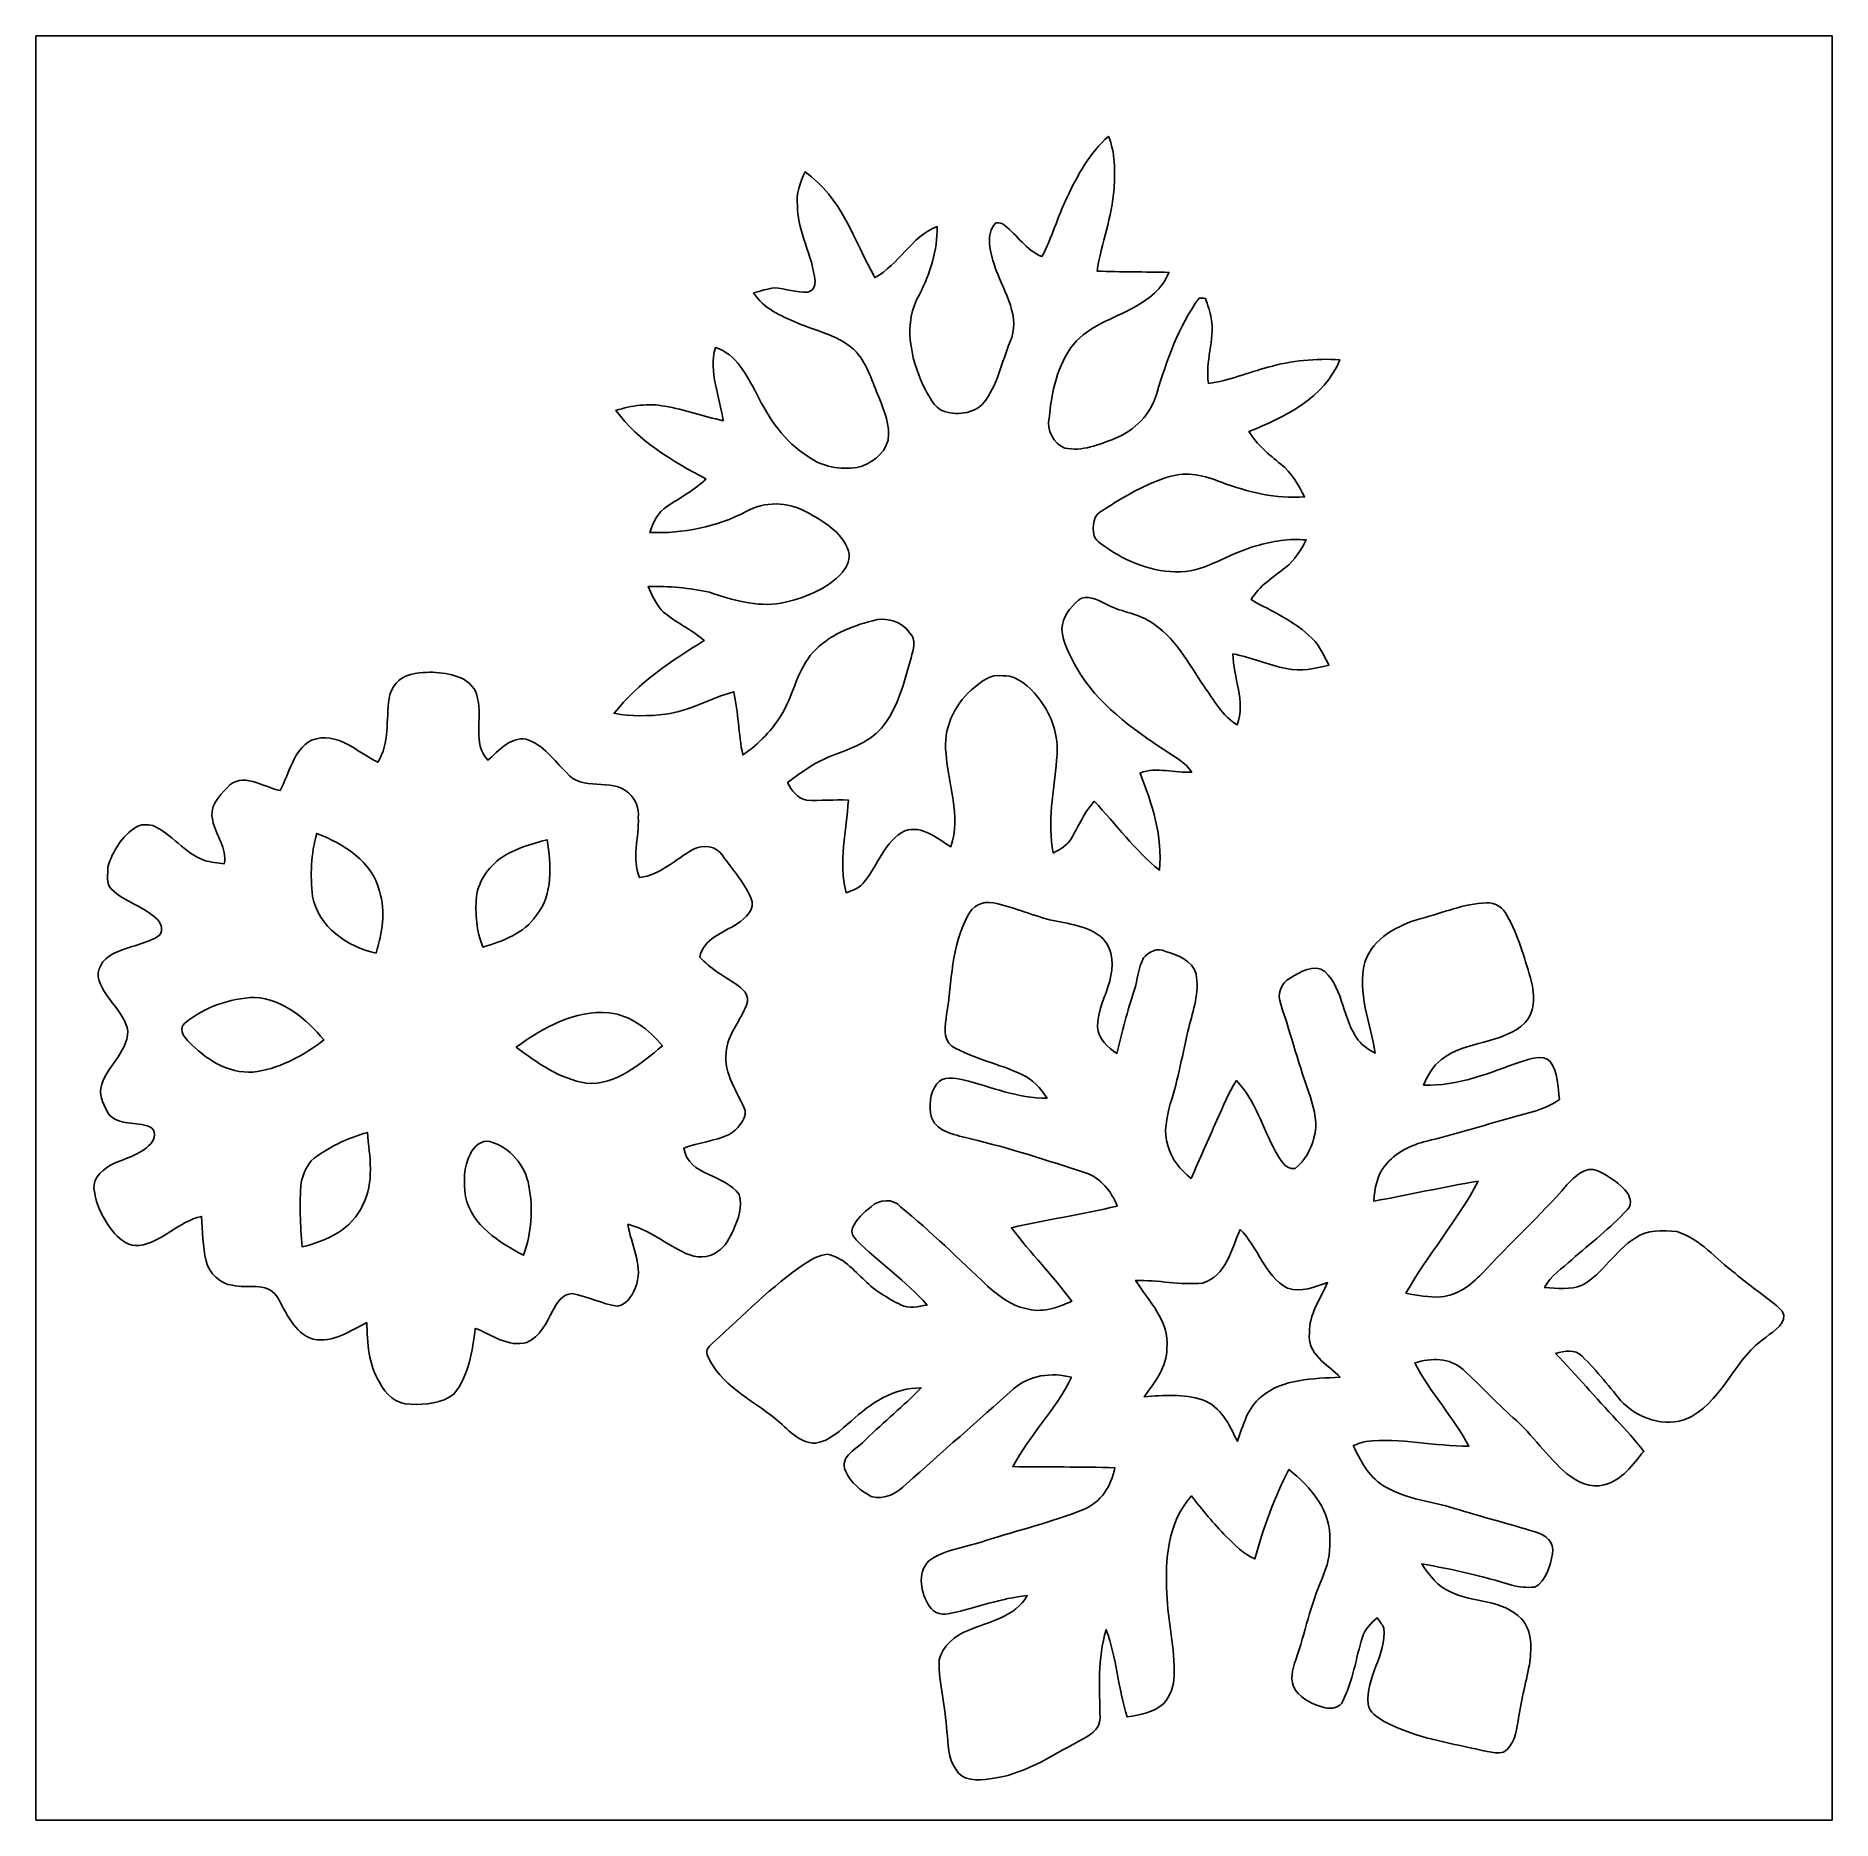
# Model space of a CAD drawing. Header units: centimetres. Extents: x -16.8 to 16.8, y -16.7 to 16.7.
import ezdxf

# ---------------------------------------------------------------- set-up
doc = ezdxf.new("R2010")
doc.units = ezdxf.units.CM
doc.header["$MEASUREMENT"] = 0
doc.layers.add('Layer 1', color=7, linetype='Continuous')

msp = doc.modelspace()

# ---------------------------------------------------------------- linework, layer by layer
at = {"layer": 'Layer 1', "color": 7}
for points, knots in [([(-16.77458, 16.66875), (-16.77458, 16.66875), (16.77458, 16.66875), (16.77458, 16.66875), (16.77458, 16.66875), (16.77458, 16.66875), (16.77458, -16.66875), (16.77458, -16.66875), (16.77458, -16.66875), (16.77458, -16.66875), (-16.77458, -16.66875), (-16.77458, -16.66875), (-16.77458, -16.66875), (-16.77458, -16.66875), (-16.77458, 16.66875), (-16.77458, 16.66875), (-16.77458, 16.66875), (-16.77458, 16.66875), (-16.77458, 16.66875), (-16.77458, 16.66875)], [0, 0, 0, 0, 0.16666667, 0.16666667, 0.16666667, 0.16666667, 0.33333333, 0.33333333, 0.33333333, 0.33333333, 0.5, 0.5, 0.5, 0.5, 0.66666667, 0.66666667, 0.66666667, 0.66666667, 1, 1, 1, 1]), ([(2.48038, 13.64192), (2.30505, 13.28455), (2.20557, 12.89509), (2.01683, 12.54442), (2.01683, 12.54442), (1.72473, 12.66119), (1.55469, 12.94518), (1.31586, 13.13462), (1.31586, 13.13462), (1.27071, 13.17131), (1.21109, 13.18048), (1.15499, 13.17554), (1.15499, 13.17554), (0.94756, 12.96176), (1.05939, 12.62556), (1.12854, 12.37791), (1.12854, 12.37791), (1.27212, 11.9447), (1.59456, 11.50761), (1.45344, 11.03207), (1.45344, 11.03207), (1.28129, 10.64613), (1.2132, 10.21362), (0.96591, 9.86331), (0.96591, 9.86331), (0.80469, 9.62025), (0.45826, 9.56698), (0.19614, 9.64953), (0.19614, 9.64953), (-0.01623, 9.72326), (-0.09701, 9.95645), (-0.20179, 10.1346), (-0.20179, 10.1346), (-0.44133, 10.65847), (-0.58103, 11.31252), (-0.27129, 11.83852), (-0.27129, 11.83852), (-0.07479, 12.23151), (0.06844, 12.66296), (0.0568, 13.10711), (0.0568, 13.10711), (-0.42686, 12.91696), (-0.6544, 12.39344), (-1.10561, 12.15284), (-1.10561, 12.15284), (-1.49013, 12.83758), (-1.72614, 13.66591), (-2.40947, 14.12663), (-2.40947, 14.12663), (-2.49802, 13.92908), (-2.58092, 13.71671), (-2.55164, 13.49551), (-2.55164, 13.49551), (-2.5467, 13.00198), (-2.26448, 12.56877), (-2.2225, 12.08158), (-2.2225, 12.08158), (-2.21862, 11.9948), (-2.26307, 11.89955), (-2.3562, 11.88367), (-2.3562, 11.88367), (-2.56787, 11.8678), (-2.77213, 11.94752), (-2.98133, 11.96022), (-2.98133, 11.96022), (-3.11397, 11.94435), (-3.24132, 11.90237), (-3.36973, 11.86921), (-3.36973, 11.86921), (-3.1944, 11.57534), (-2.85715, 11.43847), (-2.55588, 11.3097), (-2.55588, 11.3097), (-2.17911, 11.14249), (-1.74272, 11.06981), (-1.44674, 10.75937), (-1.44674, 10.75937), (-1.24072, 10.51243), (-1.14829, 10.19951), (-1.02694, 9.90812), (-1.02694, 9.90812), (-0.92745, 9.65659), (-0.81633, 9.39165), (-0.85725, 9.11507), (-0.85725, 9.11507), (-0.92181, 8.84661), (-1.18428, 8.66846), (-1.44039, 8.60213), (-1.44039, 8.60213), (-1.7526, 8.56156), (-2.08598, 8.61766), (-2.34456, 8.80463), (-2.34456, 8.80463), (-2.79188, 9.07627), (-3.08928, 9.52606), (-3.31505, 9.98714), (-3.31505, 9.98714), (-3.49709, 10.32651), (-3.68794, 10.72268), (-4.08234, 10.84615), (-4.08234, 10.84615), (-4.21464, 10.3826), (-4.00156, 9.93069), (-3.93665, 9.47808), (-3.93665, 9.47808), (-4.30283, 9.56063), (-4.65878, 9.68551), (-5.02885, 9.75007), (-5.02885, 9.75007), (-5.33294, 9.80828), (-5.64762, 9.76383), (-5.93972, 9.67034), (-5.93972, 9.67034), (-5.51744, 9.09214), (-4.87998, 8.72314), (-4.26014, 8.39047), (-4.26014, 8.39047), (-4.47322, 8.17915), (-4.73992, 8.03945), (-4.98934, 7.87823), (-4.98934, 7.87823), (-5.15444, 7.76605), (-5.24792, 7.5752), (-5.30613, 7.38964), (-5.30613, 7.38964), (-4.68524, 7.36812), (-4.06294, 7.49265), (-3.51084, 7.78051), (-3.51084, 7.78051), (-3.16865, 7.97631), (-2.72838, 7.96502), (-2.38584, 7.77663), (-2.38584, 7.77663), (-2.07292, 7.60024), (-1.71485, 7.40692), (-1.59738, 7.0418), (-1.59738, 7.0418), (-1.54693, 6.9028), (-1.62666, 6.75711), (-1.70886, 6.64774), (-1.70886, 6.64774), (-2.0006, 6.31402), (-2.43946, 6.16267), (-2.85821, 6.06672), (-2.85821, 6.06672), (-3.31541, 5.9944), (-3.76449, 6.12846), (-4.19171, 6.27415), (-4.19171, 6.27415), (-4.56706, 6.35247), (-4.95441, 6.39163), (-5.33788, 6.3821), (-5.33788, 6.3821), (-5.27544, 6.22794), (-5.20136, 6.07624), (-5.09552, 5.94677), (-5.09552, 5.94677), (-4.85846, 5.71359), (-4.53672, 5.59188), (-4.29048, 5.36998), (-4.29048, 5.36998), (-4.90679, 4.99674), (-5.52344, 4.58082), (-5.97535, 4.01108), (-5.97535, 4.01108), (-5.65926, 3.94935), (-5.33224, 3.95852), (-5.01333, 3.9945), (-5.01333, 3.9945), (-4.566, 4.058), (-4.17054, 4.29119), (-3.74086, 4.41396), (-3.74086, 4.41396), (-3.65266, 4.02661), (-3.65443, 3.62373), (-3.57152, 3.23462), (-3.57152, 3.23462), (-3.26672, 3.43676), (-3.0099, 3.70981), (-2.82469, 4.02519), (-2.82469, 4.02519), (-2.61796, 4.39244), (-2.54564, 4.82847), (-2.25919, 5.15197), (-2.25919, 5.15197), (-1.96956, 5.467), (-1.55575, 5.63492), (-1.14935, 5.74146), (-1.14935, 5.74146), (-0.89747, 5.81307), (-0.5969, 5.74216), (-0.45085, 5.51109), (-0.45085, 5.51109), (-0.31821, 5.38798), (-0.39441, 5.20136), (-0.42474, 5.04931), (-0.42474, 5.04931), (-0.5588, 4.59352), (-0.66816, 4.10669), (-0.98319, 3.73451), (-0.98319, 3.73451), (-1.23261, 3.44064), (-1.61996, 3.33869), (-1.96144, 3.19546), (-1.96144, 3.19546), (-2.24649, 3.08434), (-2.49308, 2.89913), (-2.73579, 2.71674), (-2.73579, 2.71674), (-2.66312, 2.56999), (-2.55023, 2.42535), (-2.3816, 2.3876), (-2.3816, 2.3876), (-2.1209, 2.37455), (-1.85949, 2.40348), (-1.59879, 2.38972), (-1.59879, 2.38972), (-1.63266, 1.81328), (-1.78858, 1.23508), (-1.64148, 0.66005), (-1.64148, 0.66005), (-1.51412, 0.7052), (-1.37442, 0.75318), (-1.29505, 0.8703), (-1.29505, 0.8703), (-1.04775, 1.18251), (-0.91828, 1.62384), (-0.54469, 1.81681), (-0.54469, 1.81681), (-0.21908, 1.92511), (0.05397, 1.67499), (0.31186, 1.51906), (0.31186, 1.51906), (0.5147, 2.09621), (0.25894, 2.68252), (0.22542, 3.26319), (0.22542, 3.26319), (0.16616, 3.70734), (0.36795, 4.1589), (0.70062, 4.44959), (0.70062, 4.44959), (0.86466, 4.58752), (1.05022, 4.75862), (1.28658, 4.71064), (1.28658, 4.71064), (1.4605, 4.72757), (1.60831, 4.62562), (1.73919, 4.52684), (1.73919, 4.52684), (2.12372, 4.18289), (2.36114, 3.65936), (2.28988, 3.13831), (2.28988, 3.13831), (2.2412, 2.56223), (2.11173, 1.97732), (2.22814, 1.40053), (2.22814, 1.40053), (2.35373, 1.46861), (2.48849, 1.54023), (2.56258, 1.66864), (2.56258, 1.66864), (2.70404, 1.90218), (2.80317, 2.16676), (2.99438, 2.36714), (2.99438, 2.36714), (3.39866, 1.93851), (3.74862, 1.45344), (4.20934, 1.08091), (4.20934, 1.08091), (4.27672, 1.71344), (4.07388, 2.31634), (3.84916, 2.89525), (3.84916, 2.89525), (4.1589, 3.01801), (4.49333, 2.88678), (4.81542, 2.91253), (4.81542, 2.91253), (4.70076, 3.09421), (4.49686, 3.18629), (4.33035, 3.30906), (4.33035, 3.30906), (3.70029, 3.72639), (3.05117, 4.18394), (2.66665, 4.85211), (2.66665, 4.85211), (2.54635, 5.08635), (2.40136, 5.3213), (2.3876, 5.59153), (2.3876, 5.59153), (2.39748, 5.80461), (2.54318, 5.98911), (2.69663, 6.12352), (2.69663, 6.12352), (2.85574, 6.25016), (3.04729, 6.13093), (3.20146, 6.06002), (3.20146, 6.06002), (3.46357, 5.90762), (3.77825, 5.88962), (4.03507, 5.72558), (4.03507, 5.72558), (4.49827, 5.44513), (4.75297, 4.94912), (5.04402, 4.51344), (5.04402, 4.51344), (5.22817, 4.25979), (5.38198, 3.95958), (5.66314, 3.7973), (5.66314, 3.7973), (5.82824, 4.23298), (5.58165, 4.67995), (5.58447, 5.12198), (5.58447, 5.12198), (5.92349, 5.05636), (6.2424, 4.91455), (6.58177, 4.84787), (6.58177, 4.84787), (6.84565, 4.78402), (7.118, 4.8454), (7.37552, 4.91314), (7.37552, 4.91314), (7.28521, 5.08529), (7.20937, 5.27191), (7.06579, 5.40808), (7.06579, 5.40808), (6.74299, 5.73617), (6.31331, 5.91044), (5.92137, 6.13586), (5.92137, 6.13586), (6.07695, 6.39092), (6.33412, 6.55708), (6.5659, 6.73559), (6.5659, 6.73559), (6.7377, 6.8707), (6.85271, 7.05944), (6.95325, 7.25029), (6.95325, 7.25029), (6.63751, 7.28627), (6.31931, 7.22418), (6.01733, 7.13775), (6.01733, 7.13775), (5.56084, 7.02416), (5.17102, 6.72006), (4.69829, 6.66256), (4.69829, 6.66256), (4.18853, 6.61211), (3.68617, 6.80085), (3.26531, 7.07566), (3.26531, 7.07566), (3.17112, 7.15433), (3.03424, 7.20549), (2.99226, 7.33072), (2.99226, 7.33072), (2.94922, 7.50394), (2.9718, 7.73077), (3.16089, 7.80768), (3.16089, 7.80768), (3.54753, 8.06344), (3.95464, 8.30051), (4.4009, 8.43527), (4.4009, 8.43527), (4.72193, 8.53334), (5.06448, 8.45256), (5.36716, 8.32944), (5.36716, 8.32944), (5.8614, 8.14564), (6.38951, 8.01335), (6.92044, 8.05497), (6.92044, 8.05497), (6.81284, 8.28287), (6.67808, 8.50582), (6.47876, 8.66493), (6.47876, 8.66493), (6.25863, 8.84555), (6.03003, 9.02864), (5.88222, 9.27664), (5.88222, 9.27664), (6.55743, 9.55146), (7.29297, 9.89612), (7.58014, 10.61932), (7.58014, 10.61932), (7.12964, 10.64295), (6.67491, 10.6045), (6.2417, 10.47715), (6.2417, 10.47715), (5.86916, 10.38154), (5.51004, 10.22491), (5.12727, 10.17376), (5.12727, 10.17376), (5.05919, 10.58157), (5.24686, 10.98127), (5.17878, 11.38873), (5.17878, 11.38873), (5.15937, 11.51855), (5.10822, 11.64061), (5.06942, 11.76514), (5.06942, 11.76514), (5.04014, 11.76584), (4.98087, 11.76726), (4.95124, 11.76761), (4.95124, 11.76761), (4.56283, 11.23738), (4.35151, 10.61014), (4.15925, 9.98961), (4.15925, 9.98961), (4.05059, 9.60155), (3.74897, 9.29393), (3.37961, 9.14541), (3.37961, 9.14541), (3.08398, 9.03499), (2.76296, 8.89529), (2.44087, 8.96832), (2.44087, 8.96832), (2.22956, 9.05122), (2.10256, 9.30628), (2.15124, 9.52606), (2.15124, 9.52606), (2.19816, 10.00972), (2.29517, 10.51631), (2.60632, 10.90577), (2.60632, 10.90577), (2.89313, 11.25502), (3.34257, 11.37638), (3.7211, 11.59051), (3.7211, 11.59051), (4.00121, 11.73692), (4.27214, 11.94506), (4.38714, 12.2495), (4.38714, 12.2495), (3.94053, 12.25938), (3.49391, 12.25832), (3.04765, 12.27349), (3.04765, 12.27349), (3.12208, 12.79278), (3.32987, 13.28561), (3.36268, 13.81231), (3.36268, 13.81231), (3.38032, 14.14004), (3.38843, 14.48364), (3.25896, 14.79232), (3.25896, 14.79232), (2.90442, 14.48576), (2.67829, 14.05996), (2.48038, 13.64192), (2.48038, 13.64192), (2.48038, 13.64192), (2.48038, 13.64192), (2.48038, 13.64192)], [0, 0, 0, 0, 0.00884956, 0.00884956, 0.00884956, 0.00884956, 0.01769912, 0.01769912, 0.01769912, 0.01769912, 0.02654867, 0.02654867, 0.02654867, 0.02654867, 0.03539823, 0.03539823, 0.03539823, 0.03539823, 0.04424779, 0.04424779, 0.04424779, 0.04424779, 0.05309735, 0.05309735, 0.05309735, 0.05309735, 0.0619469, 0.0619469, 0.0619469, 0.0619469, 0.07079646, 0.07079646, 0.07079646, 0.07079646, 0.07964602, 0.07964602, 0.07964602, 0.07964602, 0.08849558, 0.08849558, 0.08849558, 0.08849558, 0.09734513, 0.09734513, 0.09734513, 0.09734513, 0.10619469, 0.10619469, 0.10619469, 0.10619469, 0.11504425, 0.11504425, 0.11504425, 0.11504425, 0.12389381, 0.12389381, 0.12389381, 0.12389381, 0.13274336, 0.13274336, 0.13274336, 0.13274336, 0.14159292, 0.14159292, 0.14159292, 0.14159292, 0.15044248, 0.15044248, 0.15044248, 0.15044248, 0.15929204, 0.15929204, 0.15929204, 0.15929204, 0.16814159, 0.16814159, 0.16814159, 0.16814159, 0.17699115, 0.17699115, 0.17699115, 0.17699115, 0.18584071, 0.18584071, 0.18584071, 0.18584071, 0.19469027, 0.19469027, 0.19469027, 0.19469027, 0.20353982, 0.20353982, 0.20353982, 0.20353982, 0.21238938, 0.21238938, 0.21238938, 0.21238938, 0.22123894, 0.22123894, 0.22123894, 0.22123894, 0.2300885, 0.2300885, 0.2300885, 0.2300885, 0.23893805, 0.23893805, 0.23893805, 0.23893805, 0.24778761, 0.24778761, 0.24778761, 0.24778761, 0.25663717, 0.25663717, 0.25663717, 0.25663717, 0.26548673, 0.26548673, 0.26548673, 0.26548673, 0.27433628, 0.27433628, 0.27433628, 0.27433628, 0.28318584, 0.28318584, 0.28318584, 0.28318584, 0.2920354, 0.2920354, 0.2920354, 0.2920354, 0.30088496, 0.30088496, 0.30088496, 0.30088496, 0.30973451, 0.30973451, 0.30973451, 0.30973451, 0.31858407, 0.31858407, 0.31858407, 0.31858407, 0.32743363, 0.32743363, 0.32743363, 0.32743363, 0.33628319, 0.33628319, 0.33628319, 0.33628319, 0.34513274, 0.34513274, 0.34513274, 0.34513274, 0.3539823, 0.3539823, 0.3539823, 0.3539823, 0.36283186, 0.36283186, 0.36283186, 0.36283186, 0.37168142, 0.37168142, 0.37168142, 0.37168142, 0.38053097, 0.38053097, 0.38053097, 0.38053097, 0.38938053, 0.38938053, 0.38938053, 0.38938053, 0.39823009, 0.39823009, 0.39823009, 0.39823009, 0.40707965, 0.40707965, 0.40707965, 0.40707965, 0.4159292, 0.4159292, 0.4159292, 0.4159292, 0.42477876, 0.42477876, 0.42477876, 0.42477876, 0.43362832, 0.43362832, 0.43362832, 0.43362832, 0.44247788, 0.44247788, 0.44247788, 0.44247788, 0.45132743, 0.45132743, 0.45132743, 0.45132743, 0.46017699, 0.46017699, 0.46017699, 0.46017699, 0.46902655, 0.46902655, 0.46902655, 0.46902655, 0.47787611, 0.47787611, 0.47787611, 0.47787611, 0.48672566, 0.48672566, 0.48672566, 0.48672566, 0.49557522, 0.49557522, 0.49557522, 0.49557522, 0.50442478, 0.50442478, 0.50442478, 0.50442478, 0.51327434, 0.51327434, 0.51327434, 0.51327434, 0.52212389, 0.52212389, 0.52212389, 0.52212389, 0.53097345, 0.53097345, 0.53097345, 0.53097345, 0.53982301, 0.53982301, 0.53982301, 0.53982301, 0.54867257, 0.54867257, 0.54867257, 0.54867257, 0.55752212, 0.55752212, 0.55752212, 0.55752212, 0.56637168, 0.56637168, 0.56637168, 0.56637168, 0.57522124, 0.57522124, 0.57522124, 0.57522124, 0.5840708, 0.5840708, 0.5840708, 0.5840708, 0.59292035, 0.59292035, 0.59292035, 0.59292035, 0.60176991, 0.60176991, 0.60176991, 0.60176991, 0.61061947, 0.61061947, 0.61061947, 0.61061947, 0.61946903, 0.61946903, 0.61946903, 0.61946903, 0.62831858, 0.62831858, 0.62831858, 0.62831858, 0.63716814, 0.63716814, 0.63716814, 0.63716814, 0.6460177, 0.6460177, 0.6460177, 0.6460177, 0.65486726, 0.65486726, 0.65486726, 0.65486726, 0.66371681, 0.66371681, 0.66371681, 0.66371681, 0.67256637, 0.67256637, 0.67256637, 0.67256637, 0.68141593, 0.68141593, 0.68141593, 0.68141593, 0.69026549, 0.69026549, 0.69026549, 0.69026549, 0.69911504, 0.69911504, 0.69911504, 0.69911504, 0.7079646, 0.7079646, 0.7079646, 0.7079646, 0.71681416, 0.71681416, 0.71681416, 0.71681416, 0.72566372, 0.72566372, 0.72566372, 0.72566372, 0.73451327, 0.73451327, 0.73451327, 0.73451327, 0.74336283, 0.74336283, 0.74336283, 0.74336283, 0.75221239, 0.75221239, 0.75221239, 0.75221239, 0.76106195, 0.76106195, 0.76106195, 0.76106195, 0.7699115, 0.7699115, 0.7699115, 0.7699115, 0.77876106, 0.77876106, 0.77876106, 0.77876106, 0.78761062, 0.78761062, 0.78761062, 0.78761062, 0.79646018, 0.79646018, 0.79646018, 0.79646018, 0.80530973, 0.80530973, 0.80530973, 0.80530973, 0.81415929, 0.81415929, 0.81415929, 0.81415929, 0.82300885, 0.82300885, 0.82300885, 0.82300885, 0.83185841, 0.83185841, 0.83185841, 0.83185841, 0.84070796, 0.84070796, 0.84070796, 0.84070796, 0.84955752, 0.84955752, 0.84955752, 0.84955752, 0.85840708, 0.85840708, 0.85840708, 0.85840708, 0.86725664, 0.86725664, 0.86725664, 0.86725664, 0.87610619, 0.87610619, 0.87610619, 0.87610619, 0.88495575, 0.88495575, 0.88495575, 0.88495575, 0.89380531, 0.89380531, 0.89380531, 0.89380531, 0.90265487, 0.90265487, 0.90265487, 0.90265487, 0.91150442, 0.91150442, 0.91150442, 0.91150442, 0.92035398, 0.92035398, 0.92035398, 0.92035398, 0.92920354, 0.92920354, 0.92920354, 0.92920354, 0.9380531, 0.9380531, 0.9380531, 0.9380531, 0.94690265, 0.94690265, 0.94690265, 0.94690265, 0.95575221, 0.95575221, 0.95575221, 0.95575221, 0.96460177, 0.96460177, 0.96460177, 0.96460177, 0.97345133, 0.97345133, 0.97345133, 0.97345133, 0.98230088, 0.98230088, 0.98230088, 0.98230088, 1, 1, 1, 1]), ([(-9.77865, 4.73534), (-9.9882, 4.68701), (-10.14977, 4.49862), (-10.17834, 4.28731), (-10.17834, 4.28731), (-10.23726, 3.88796), (-10.16176, 3.4544), (-10.3886, 3.09563), (-10.3886, 3.09563), (-10.78195, 3.29106), (-11.14566, 3.68406), (-11.62509, 3.5112), (-11.62509, 3.5112), (-11.97363, 3.3207), (-12.0396, 2.8896), (-12.21281, 2.56999), (-12.21281, 2.56999), (-12.53102, 2.62749), (-12.92789, 2.94111), (-13.20377, 2.61973), (-13.20377, 2.61973), (-13.35899, 2.46309), (-13.55161, 2.25072), (-13.47223, 2.00978), (-13.47223, 2.00978), (-13.42531, 1.73249), (-13.1953, 1.49331), (-13.25633, 1.19944), (-13.25633, 1.19944), (-13.38051, 1.2192), (-13.50857, 1.22414), (-13.62851, 1.2633), (-13.62851, 1.2633), (-14.00281, 1.39771), (-14.22964, 1.76177), (-14.59301, 1.91523), (-14.59301, 1.91523), (-14.69425, 1.93252), (-14.8149, 1.94557), (-14.90451, 1.8856), (-14.90451, 1.8856), (-15.16768, 1.71909), (-15.34019, 1.43616), (-15.43156, 1.14476), (-15.43156, 1.14476), (-15.42415, 1.01), (-15.47495, 0.83114), (-15.36347, 0.72355), (-15.36347, 0.72355), (-15.11618, 0.4826), (-14.75775, 0.40605), (-14.5101, 0.16581), (-14.5101, 0.16581), (-14.41803, 0.07549), (-14.38204, -0.08749), (-14.50763, -0.16722), (-14.50763, -0.16722), (-14.77186, -0.31362), (-15.08301, -0.35031), (-15.35077, -0.49036), (-15.35077, -0.49036), (-15.52258, -0.5842), (-15.66721, -0.78352), (-15.59313, -0.98884), (-15.59313, -0.98884), (-15.47142, -1.33174), (-15.12923, -1.56563), (-15.0555, -1.92758), (-15.0555, -1.92758), (-15.06291, -2.3428), (-15.48941, -2.59609), (-15.56173, -2.99367), (-15.56173, -2.99367), (-15.58502, -3.16159), (-15.5007, -3.32281), (-15.42309, -3.46569), (-15.42309, -3.46569), (-15.22695, -3.70593), (-14.90098, -3.61174), (-14.64945, -3.7144), (-14.64945, -3.7144), (-14.51575, -3.77402), (-14.54997, -3.94264), (-14.6304, -4.0326), (-14.6304, -4.0326), (-14.83113, -4.25238), (-15.13628, -4.30565), (-15.39169, -4.43653), (-15.39169, -4.43653), (-15.56703, -4.54131), (-15.75153, -4.72405), (-15.67709, -4.95194), (-15.67709, -4.95194), (-15.62911, -5.23452), (-15.48483, -5.48993), (-15.30456, -5.709), (-15.30456, -5.709), (-15.18955, -5.83812), (-15.02763, -5.95383), (-14.84595, -5.93231), (-14.84595, -5.93231), (-14.4085, -5.87128), (-14.11252, -5.4804), (-13.68178, -5.39044), (-13.68178, -5.39044), (-13.66238, -5.66879), (-13.66238, -5.95101), (-13.59606, -6.22371), (-13.59606, -6.22371), (-13.53785, -6.45231), (-13.34135, -6.65127), (-13.10076, -6.67561), (-13.10076, -6.67561), (-12.82594, -6.74511), (-12.4774, -6.60823), (-12.27808, -6.87423), (-12.27808, -6.87423), (-12.0971, -7.17479), (-11.96693, -7.56603), (-11.59545, -7.68279), (-11.59545, -7.68279), (-11.22574, -7.7597), (-10.90613, -7.52792), (-10.59392, -7.372), (-10.59392, -7.372), (-10.58439, -7.753), (-10.56464, -8.15446), (-10.35579, -8.48642), (-10.35579, -8.48642), (-10.24784, -8.70938), (-10.04394, -8.90305), (-9.77935, -8.89988), (-9.77935, -8.89988), (-9.50101, -8.91328), (-9.19409, -8.884), (-8.96655, -8.70726), (-8.96655, -8.70726), (-8.68751, -8.36401), (-8.62259, -7.90575), (-8.56862, -7.4803), (-8.56862, -7.4803), (-8.261, -7.59919), (-7.95055, -7.84366), (-7.60483, -7.74206), (-7.60483, -7.74206), (-7.35965, -7.64434), (-7.23935, -7.38082), (-7.12611, -7.15821), (-7.12611, -7.15821), (-7.05062, -7.01075), (-6.94302, -6.82907), (-6.75675, -6.83189), (-6.75675, -6.83189), (-6.46818, -6.88093), (-6.20254, -7.02839), (-5.9115, -7.06402), (-5.9115, -7.06402), (-5.70971, -7.03721), (-5.61587, -6.81919), (-5.55166, -6.65127), (-5.55166, -6.65127), (-5.44407, -6.2671), (-5.66279, -5.90903), (-5.71641, -5.53649), (-5.71641, -5.53649), (-5.31918, -5.63562), (-5.00168, -5.91397), (-4.63268, -6.07907), (-4.63268, -6.07907), (-4.44888, -6.17008), (-4.20864, -6.1789), (-4.04107, -6.04732), (-4.04107, -6.04732), (-3.89043, -5.95559), (-3.81776, -5.78979), (-3.74297, -5.63915), (-3.74297, -5.63915), (-3.65689, -5.4356), (-3.56941, -5.20312), (-3.64137, -4.98228), (-3.64137, -4.98228), (-3.89643, -4.59246), (-4.58611, -4.64467), (-4.67395, -4.11515), (-4.67395, -4.11515), (-4.4002, -4.00297), (-4.09575, -3.98639), (-3.82834, -3.86009), (-3.82834, -3.86009), (-3.67841, -3.76061), (-3.5179, -3.60257), (-3.52496, -3.41066), (-3.52496, -3.41066), (-3.66959, -3.06211), (-3.93241, -2.72627), (-3.88056, -2.32551), (-3.88056, -2.32551), (-3.86221, -1.99037), (-3.61633, -1.73884), (-3.50167, -1.43933), (-3.50167, -1.43933), (-3.41948, -1.25377), (-3.58634, -1.12607), (-3.71616, -1.03717), (-3.71616, -1.03717), (-3.94794, -0.88971), (-4.185, -0.74789), (-4.37515, -0.54575), (-4.37515, -0.54575), (-4.30883, -0.19403), (-3.93559, -0.09349), (-3.677, 0.08008), (-3.677, 0.08008), (-3.52108, 0.18768), (-3.32352, 0.34749), (-3.42124, 0.5655), (-3.42124, 0.5655), (-3.5493, 0.85337), (-3.76238, 1.09467), (-3.94547, 1.34761), (-3.94547, 1.34761), (-4.06576, 1.53635), (-4.31835, 1.56986), (-4.50356, 1.46756), (-4.50356, 1.46756), (-4.82988, 1.28164), (-5.10928, 0.98884), (-5.49981, 0.94333), (-5.49981, 0.94333), (-5.65009, 1.30528), (-5.50721, 1.69086), (-5.52344, 2.06481), (-5.52344, 2.06481), (-5.49593, 2.23626), (-5.5813, 2.40348), (-5.69771, 2.52201), (-5.69771, 2.52201), (-6.02403, 2.81869), (-6.58072, 2.54106), (-6.86717, 2.90407), (-6.86717, 2.90407), (-7.09718, 3.13302), (-7.29298, 3.423), (-7.61753, 3.52778), (-7.61753, 3.52778), (-7.9181, 3.57505), (-8.12765, 3.31223), (-8.33226, 3.13478), (-8.33226, 3.13478), (-8.62894, 3.45122), (-8.42821, 3.90525), (-8.52593, 4.28554), (-8.52593, 4.28554), (-8.54322, 4.46405), (-8.68151, 4.60163), (-8.83567, 4.67466), (-8.83567, 4.67466), (-9.13553, 4.78402), (-9.46785, 4.81083), (-9.77865, 4.73534), (-9.77865, 4.73534), (-9.77865, 4.73534), (-9.77865, 4.73534), (-9.77865, 4.73534)], [0, 0, 0, 0, 0.01492537, 0.01492537, 0.01492537, 0.01492537, 0.02985075, 0.02985075, 0.02985075, 0.02985075, 0.04477612, 0.04477612, 0.04477612, 0.04477612, 0.05970149, 0.05970149, 0.05970149, 0.05970149, 0.07462687, 0.07462687, 0.07462687, 0.07462687, 0.08955224, 0.08955224, 0.08955224, 0.08955224, 0.10447761, 0.10447761, 0.10447761, 0.10447761, 0.11940299, 0.11940299, 0.11940299, 0.11940299, 0.13432836, 0.13432836, 0.13432836, 0.13432836, 0.14925373, 0.14925373, 0.14925373, 0.14925373, 0.1641791, 0.1641791, 0.1641791, 0.1641791, 0.17910448, 0.17910448, 0.17910448, 0.17910448, 0.19402985, 0.19402985, 0.19402985, 0.19402985, 0.20895522, 0.20895522, 0.20895522, 0.20895522, 0.2238806, 0.2238806, 0.2238806, 0.2238806, 0.23880597, 0.23880597, 0.23880597, 0.23880597, 0.25373134, 0.25373134, 0.25373134, 0.25373134, 0.26865672, 0.26865672, 0.26865672, 0.26865672, 0.28358209, 0.28358209, 0.28358209, 0.28358209, 0.29850746, 0.29850746, 0.29850746, 0.29850746, 0.31343284, 0.31343284, 0.31343284, 0.31343284, 0.32835821, 0.32835821, 0.32835821, 0.32835821, 0.34328358, 0.34328358, 0.34328358, 0.34328358, 0.35820896, 0.35820896, 0.35820896, 0.35820896, 0.37313433, 0.37313433, 0.37313433, 0.37313433, 0.3880597, 0.3880597, 0.3880597, 0.3880597, 0.40298507, 0.40298507, 0.40298507, 0.40298507, 0.41791045, 0.41791045, 0.41791045, 0.41791045, 0.43283582, 0.43283582, 0.43283582, 0.43283582, 0.44776119, 0.44776119, 0.44776119, 0.44776119, 0.46268657, 0.46268657, 0.46268657, 0.46268657, 0.47761194, 0.47761194, 0.47761194, 0.47761194, 0.49253731, 0.49253731, 0.49253731, 0.49253731, 0.50746269, 0.50746269, 0.50746269, 0.50746269, 0.52238806, 0.52238806, 0.52238806, 0.52238806, 0.53731343, 0.53731343, 0.53731343, 0.53731343, 0.55223881, 0.55223881, 0.55223881, 0.55223881, 0.56716418, 0.56716418, 0.56716418, 0.56716418, 0.58208955, 0.58208955, 0.58208955, 0.58208955, 0.59701493, 0.59701493, 0.59701493, 0.59701493, 0.6119403, 0.6119403, 0.6119403, 0.6119403, 0.62686567, 0.62686567, 0.62686567, 0.62686567, 0.64179104, 0.64179104, 0.64179104, 0.64179104, 0.65671642, 0.65671642, 0.65671642, 0.65671642, 0.67164179, 0.67164179, 0.67164179, 0.67164179, 0.68656716, 0.68656716, 0.68656716, 0.68656716, 0.70149254, 0.70149254, 0.70149254, 0.70149254, 0.71641791, 0.71641791, 0.71641791, 0.71641791, 0.73134328, 0.73134328, 0.73134328, 0.73134328, 0.74626866, 0.74626866, 0.74626866, 0.74626866, 0.76119403, 0.76119403, 0.76119403, 0.76119403, 0.7761194, 0.7761194, 0.7761194, 0.7761194, 0.79104478, 0.79104478, 0.79104478, 0.79104478, 0.80597015, 0.80597015, 0.80597015, 0.80597015, 0.82089552, 0.82089552, 0.82089552, 0.82089552, 0.8358209, 0.8358209, 0.8358209, 0.8358209, 0.85074627, 0.85074627, 0.85074627, 0.85074627, 0.86567164, 0.86567164, 0.86567164, 0.86567164, 0.88059701, 0.88059701, 0.88059701, 0.88059701, 0.89552239, 0.89552239, 0.89552239, 0.89552239, 0.91044776, 0.91044776, 0.91044776, 0.91044776, 0.92537313, 0.92537313, 0.92537313, 0.92537313, 0.94029851, 0.94029851, 0.94029851, 0.94029851, 0.95522388, 0.95522388, 0.95522388, 0.95522388, 0.97014925, 0.97014925, 0.97014925, 0.97014925, 1, 1, 1, 1]), ([(-11.52666, 1.76848), (-11.02783, 1.57198), (-10.49091, 1.24389), (-10.3572, 0.68615), (-10.3572, 0.68615), (-10.23232, 0.30515), (-10.31028, -0.09419), (-10.42, -0.46743), (-10.42, -0.46743), (-10.96292, -0.35419), (-11.49526, 0.01976), (-11.60815, 0.59126), (-11.60815, 0.59126), (-11.65296, 0.98354), (-11.64026, 1.38818), (-11.52666, 1.76848)], [0, 0, 0, 0, 0.2, 0.2, 0.2, 0.2, 0.4, 0.4, 0.4, 0.4, 0.6, 0.6, 0.6, 0.6, 1, 1, 1, 1]), ([(-8.01899, 1.35184), (-7.77663, 1.50001), (-7.49864, 1.57057), (-7.22842, 1.65029), (-7.22842, 1.65029), (-7.15116, 1.17651), (-7.10812, 0.63077), (-7.42809, 0.23072), (-7.42809, 0.23072), (-7.65845, -0.10478), (-8.05321, -0.24377), (-8.42398, -0.35595), (-8.42398, -0.35595), (-8.54745, -0.06174), (-8.5725, 0.26564), (-8.5471, 0.58067), (-8.5471, 0.58067), (-8.50583, 0.90382), (-8.29486, 1.18569), (-8.01899, 1.35184)], [0, 0, 0, 0, 0.16666667, 0.16666667, 0.16666667, 0.16666667, 0.33333333, 0.33333333, 0.33333333, 0.33333333, 0.5, 0.5, 0.5, 0.5, 0.66666667, 0.66666667, 0.66666667, 0.66666667, 1, 1, 1, 1]), ([(0.6283, 0.22084), (0.32032, -0.34078), (0.33302, -1.00189), (0.23601, -1.61819), (0.23601, -1.61819), (0.21731, -1.8094), (0.15099, -2.07151), (0.33373, -2.20592), (0.33373, -2.20592), (0.73872, -2.45181), (1.21567, -2.53365), (1.63971, -2.73756), (1.63971, -2.73756), (1.84291, -2.82681), (1.99355, -2.99438), (2.11102, -3.17782), (2.11102, -3.17782), (1.56633, -3.18417), (1.06151, -2.96933), (0.54469, -2.83457), (0.54469, -2.83457), (0.38241, -2.80494), (0.16827, -2.7626), (0.05256, -2.91042), (0.05256, -2.91042), (-0.08114, -3.08434), (-0.09948, -3.33304), (-0.04727, -3.54048), (-0.04727, -3.54048), (0.06068, -3.83081), (0.43004, -3.86398), (0.68509, -3.94088), (0.68509, -3.94088), (1.41252, -4.10951), (2.12125, -4.34481), (2.83104, -4.57518), (2.83104, -4.57518), (3.11926, -4.67184), (3.31329, -4.91949), (3.42194, -5.19501), (3.42194, -5.19501), (2.76931, -5.36046), (2.09973, -5.44407), (1.44604, -5.60317), (1.44604, -5.60317), (1.80446, -6.07413), (2.22179, -6.49676), (2.57246, -6.97406), (2.57246, -6.97406), (2.3047, -7.09471), (2.00272, -7.20231), (1.70991, -7.10882), (1.70991, -7.10882), (1.43475, -7.05132), (1.20438, -6.87423), (1.00048, -6.68972), (1.00048, -6.68972), (0.46884, -6.18631), (-0.0568, -5.67478), (-0.62301, -5.21018), (-0.62301, -5.21018), (-0.76341, -5.04296), (-1.02729, -5.07224), (-1.17546, -5.20947), (-1.17546, -5.20947), (-1.31128, -5.31848), (-1.45556, -5.43772), (-1.52047, -5.60493), (-1.52047, -5.60493), (-1.55504, -5.68537), (-1.50671, -5.76827), (-1.4545, -5.82824), (-1.4545, -5.82824), (-1.02905, -6.25052), (-0.52282, -6.58989), (-0.12947, -7.04462), (-0.12947, -7.04462), (-0.28963, -7.07602), (-0.46637, -7.11588), (-0.62018, -7.04215), (-0.62018, -7.04215), (-0.86078, -6.91656), (-1.10314, -6.78215), (-1.29328, -6.5853), (-1.29328, -6.5853), (-1.50107, -6.39374), (-1.70145, -6.14433), (-1.99637, -6.09671), (-1.99637, -6.09671), (-2.14842, -6.10658), (-2.28106, -6.19443), (-2.40877, -6.26992), (-2.40877, -6.26992), (-3.03248, -6.69219), (-3.55776, -7.23653), (-4.11621, -7.73748), (-4.11621, -7.73748), (-4.17724, -7.80203), (-4.28378, -7.874), (-4.23404, -7.97595), (-4.23404, -7.97595), (-4.00579, -8.54287), (-3.40607, -8.80569), (-2.96086, -9.17081), (-2.96086, -9.17081), (-2.73685, -9.35108), (-2.52906, -9.62766), (-2.21192, -9.62731), (-2.21192, -9.62731), (-1.94522, -9.58427), (-1.74519, -9.37789), (-1.54587, -9.2135), (-1.54587, -9.2135), (-1.18921, -8.87906), (-0.74507, -8.58414), (-0.23707, -8.59437), (-0.23707, -8.59437), (-0.56833, -8.92881), (-0.93521, -9.22655), (-1.27176, -9.55569), (-1.27176, -9.55569), (-1.41993, -9.72573), (-1.78435, -9.86578), (-1.64959, -10.15224), (-1.64959, -10.15224), (-1.55751, -10.36108), (-1.36631, -10.51631), (-1.17052, -10.6239), (-1.17052, -10.6239), (-0.92251, -10.69516), (-0.68404, -10.55405), (-0.51259, -10.38825), (-0.51259, -10.38825), (0.14958, -9.79135), (0.82197, -9.20574), (1.48555, -8.6106), (1.48555, -8.6106), (1.77871, -8.35378), (2.19604, -8.29769), (2.56681, -8.39435), (2.56681, -8.39435), (2.28071, -8.99936), (1.7847, -9.47491), (1.47108, -10.06369), (1.47108, -10.06369), (2.10679, -10.07816), (2.74285, -10.06122), (3.37855, -10.08803), (3.37855, -10.08803), (3.31399, -10.41929), (3.11785, -10.73714), (2.79118, -10.86556), (2.79118, -10.86556), (2.19957, -11.10368), (1.57621, -11.25114), (0.96979, -11.44623), (0.96979, -11.44623), (0.61383, -11.57182), (0.2159, -11.6011), (-0.09843, -11.82582), (-0.09843, -11.82582), (-0.31891, -12.05583), (-0.24977, -12.43436), (-0.08326, -12.67707), (-0.08326, -12.67707), (-0.00282, -12.81007), (0.17533, -12.85099), (0.31856, -12.80231), (0.31856, -12.80231), (0.79516, -12.70564), (1.25307, -12.51761), (1.74096, -12.47528), (1.74096, -12.47528), (1.5173, -12.8711), (1.02411, -12.96), (0.63923, -13.12474), (0.63923, -13.12474), (0.3877, -13.21682), (0.16581, -13.4112), (0.09349, -13.67649), (0.09349, -13.67649), (0.09031, -14.12487), (0.21625, -14.56196), (0.23812, -15.00928), (0.23812, -15.00928), (0.27446, -15.24529), (0.25576, -15.51446), (0.40534, -15.7166), (0.40534, -15.7166), (0.52317, -15.94732), (0.82374, -15.92827), (1.04034, -15.89687), (1.04034, -15.89687), (1.65382, -15.83478), (2.17699, -15.47707), (2.70651, -15.19449), (2.70651, -15.19449), (2.87831, -15.09959), (3.11009, -14.99023), (3.10162, -14.76093), (3.10162, -14.76093), (3.0921, -14.20954), (3.05259, -13.64721), (3.21592, -13.1124), (3.21592, -13.1124), (3.41595, -13.63521), (3.43217, -14.21059), (3.61103, -14.74188), (3.61103, -14.74188), (3.85092, -14.69884), (4.10492, -14.66109), (4.29225, -14.48823), (4.29225, -14.48823), (4.41572, -14.34818), (4.48381, -14.16015), (4.48451, -13.97388), (4.48451, -13.97388), (4.50568, -13.45671), (4.36316, -12.95188), (4.3494, -12.43647), (4.3494, -12.43647), (4.31341, -11.80536), (4.36492, -11.1058), (4.80695, -10.61226), (4.80695, -10.61226), (5.01297, -10.87367), (5.22499, -11.1312), (5.45888, -11.36897), (5.45888, -11.36897), (5.61904, -11.52772), (5.7785, -11.70023), (5.99087, -11.79019), (5.99087, -11.79019), (6.14821, -11.21445), (6.35247, -10.64966), (6.62693, -10.11943), (6.62693, -10.11943), (7.03615, -10.43764), (7.42985, -10.89695), (7.39281, -11.44764), (7.39281, -11.44764), (7.40304, -11.69106), (7.34836, -11.9313), (7.24852, -12.15214), (7.24852, -12.15214), (7.03686, -12.64214), (6.93067, -13.16814), (6.75711, -13.67155), (6.75711, -13.67155), (6.69396, -13.84653), (6.63787, -14.06984), (6.75076, -14.23811), (6.75076, -14.23811), (6.87987, -14.4205), (7.09612, -14.5161), (7.30673, -14.57078), (7.30673, -14.57078), (7.42491, -14.59794), (7.58366, -14.57078), (7.63446, -14.44484), (7.63446, -14.44484), (7.82955, -14.07089), (7.87717, -13.64791), (8.00206, -13.25104), (8.00206, -13.25104), (8.04686, -13.0997), (8.16222, -12.98787), (8.2804, -12.89121), (8.2804, -12.89121), (8.32238, -12.95188), (8.37177, -13.00974), (8.39929, -13.07959), (8.39929, -13.07959), (8.45926, -13.57912), (8.05251, -14.00316), (8.11142, -14.50234), (8.11142, -14.50234), (8.12341, -14.65968), (8.28111, -14.73764), (8.39646, -14.81843), (8.39646, -14.81843), (8.90411, -15.09713), (9.4809, -15.20155), (10.04111, -15.32255), (10.04111, -15.32255), (10.23726, -15.35501), (10.43799, -15.43967), (10.63872, -15.40087), (10.63872, -15.40087), (10.8331, -15.27951), (10.87437, -15.03116), (10.90824, -14.82372), (10.90824, -14.82372), (10.95834, -14.46847), (11.04829, -14.12099), (11.12097, -13.77033), (11.12097, -13.77033), (11.16118, -13.48458), (11.18235, -13.13815), (10.97245, -12.9099), (10.97245, -12.9099), (10.6232, -12.54125), (10.07463, -12.61286), (9.64671, -12.40367), (9.64671, -12.40367), (9.40682, -12.30736), (9.24913, -12.09005), (9.10943, -11.88367), (9.10943, -11.88367), (9.67705, -11.97786), (10.24008, -12.11016), (10.79041, -12.28019), (10.79041, -12.28019), (10.93047, -12.31547), (11.07511, -12.32782), (11.2201, -12.31547), (11.2201, -12.31547), (11.44164, -12.19764), (11.50937, -11.91895), (11.55277, -11.69458), (11.55277, -11.69458), (11.60216, -11.47904), (11.41518, -11.3284), (11.23103, -11.28395), (11.23103, -11.28395), (10.72974, -11.1319), (10.22279, -10.99996), (9.72256, -10.84474), (9.72256, -10.84474), (9.29993, -10.71174), (8.84096, -10.6807), (8.45185, -10.45457), (8.45185, -10.45457), (8.13894, -10.29652), (7.97948, -9.97232), (7.83096, -9.67246), (7.83096, -9.67246), (7.90822, -9.64248), (7.98548, -9.6079), (8.06838, -9.59591), (8.06838, -9.59591), (8.7122, -9.51512), (9.34826, -9.68939), (9.99137, -9.68093), (9.99137, -9.68093), (9.69892, -9.13412), (9.26465, -8.67657), (8.98066, -8.12588), (8.98066, -8.12588), (9.28052, -8.0324), (9.63824, -8.02287), (9.88201, -8.25218), (9.88201, -8.25218), (10.20445, -8.53899), (10.49126, -8.86566), (10.81793, -9.14964), (10.81793, -9.14964), (11.1827, -9.46785), (11.45258, -9.87813), (11.81735, -10.19598), (11.81735, -10.19598), (12.01526, -10.34486), (12.26326, -10.47821), (12.51938, -10.40483), (12.51938, -10.40483), (12.85099, -10.32193), (13.05137, -10.02736), (13.25598, -9.77935), (13.25598, -9.77935), (13.10146, -9.57192), (12.92719, -9.38036), (12.74904, -9.19374), (12.74904, -9.19374), (12.3638, -8.78346), (11.99762, -8.35625), (11.61062, -7.94738), (11.61062, -7.94738), (11.77854, -7.90399), (11.96904, -7.85883), (12.10557, -8.00312), (12.10557, -8.00312), (12.39132, -8.27158), (12.62098, -8.59367), (12.88027, -8.88718), (12.88027, -8.88718), (13.21223, -9.19656), (13.74846, -9.35884), (14.16403, -9.11895), (14.16403, -9.11895), (14.7634, -8.76688), (14.97224, -8.02569), (15.54445, -7.64328), (15.54445, -7.64328), (15.68097, -7.52863), (15.96425, -7.36988), (15.8436, -7.15857), (15.8436, -7.15857), (15.57443, -6.89434), (15.24282, -6.70419), (14.96236, -6.45231), (14.96236, -6.45231), (14.60888, -6.18208), (14.31149, -5.80884), (13.87369, -5.67267), (13.87369, -5.67267), (13.61405, -5.6515), (13.31912, -5.6328), (13.09723, -5.79437), (13.09723, -5.79437), (12.71587, -6.02968), (12.50209, -6.45583), (12.10733, -6.6742), (12.10733, -6.6742), (11.88367, -6.76346), (11.6392, -6.73382), (11.40601, -6.72006), (11.40601, -6.72006), (11.5122, -6.49287), (11.73551, -6.3627), (11.91295, -6.1976), (11.91295, -6.1976), (12.25832, -5.88504), (12.63967, -5.60952), (12.95047, -5.26062), (12.95047, -5.26062), (13.03514, -5.1876), (13.0115, -5.04896), (12.9607, -4.96076), (12.9607, -4.96076), (12.81571, -4.77273), (12.60757, -4.63762), (12.39696, -4.53461), (12.39696, -4.53461), (12.16695, -4.43971), (11.96516, -4.64749), (11.82088, -4.80025), (11.82088, -4.80025), (11.3224, -5.38233), (10.74914, -5.89351), (10.23302, -6.45901), (10.23302, -6.45901), (10.02947, -6.6742), (9.77512, -6.86647), (9.46926, -6.89328), (9.46926, -6.89328), (9.24807, -6.90351), (9.0297, -6.8647), (8.81345, -6.82519), (8.81345, -6.82519), (9.22302, -6.102), (9.77759, -5.46735), (10.16529, -4.73146), (10.16529, -4.73146), (9.51195, -4.83729), (8.86566, -4.98792), (8.21337, -5.10187), (8.21337, -5.10187), (8.23207, -4.86763), (8.27158, -4.62633), (8.42398, -4.43724), (8.42398, -4.43724), (8.61695, -4.1977), (8.90799, -4.05165), (9.20397, -3.98216), (9.20397, -3.98216), (9.68692, -3.86821), (10.16, -3.71793), (10.63837, -3.58599), (10.63837, -3.58599), (10.99009, -3.46922), (11.37673, -3.42971), (11.68329, -3.20322), (11.68329, -3.20322), (11.64802, -2.96474), (11.6586, -2.70016), (11.51114, -2.49449), (11.51114, -2.49449), (11.3665, -2.34527), (11.12696, -2.45181), (10.96081, -2.49908), (10.96081, -2.49908), (10.37519, -2.70616), (9.78147, -2.96263), (9.14612, -2.93441), (9.14612, -2.93441), (9.21597, -2.75202), (9.32286, -2.5781), (9.47702, -2.45569), (9.47702, -2.45569), (9.9381, -2.09232), (10.61579, -2.18616), (11.04159, -1.76424), (11.04159, -1.76424), (11.25149, -1.53988), (11.21445, -1.20474), (11.14143, -0.92957), (11.14143, -0.92957), (11.01549, -0.53728), (10.91459, -0.12982), (10.70398, 0.22825), (10.70398, 0.22825), (10.64119, 0.37853), (10.48244, 0.47942), (10.32087, 0.47096), (10.32087, 0.47096), (9.89647, 0.45685), (9.50348, 0.28116), (9.09743, 0.17709), (9.09743, 0.17709), (8.66105, 0.05151), (8.20385, -0.17851), (8.04827, -0.64064), (8.04827, -0.64064), (7.90011, -1.21179), (8.15199, -1.77871), (8.24089, -2.33821), (8.24089, -2.33821), (8.12236, -2.27577), (8.00735, -2.20028), (7.92515, -2.09303), (7.92515, -2.09303), (7.62776, -1.71027), (7.66057, -1.15852), (7.30144, -0.81139), (7.30144, -0.81139), (7.10142, -0.66358), (6.83013, -0.82374), (6.65162, -0.93733), (6.65162, -0.93733), (6.47665, -1.02588), (6.40856, -1.24742), (6.47559, -1.42487), (6.47559, -1.42487), (6.67103, -2.0006), (6.82237, -2.59045), (7.03157, -3.16195), (7.03157, -3.16195), (7.09718, -3.40642), (7.18432, -3.66818), (7.09754, -3.92007), (7.09754, -3.92007), (7.04286, -4.14126), (6.92362, -4.34869), (6.74441, -4.49263), (6.74441, -4.49263), (6.5532, -4.53284), (6.46359, -4.29436), (6.37646, -4.17548), (6.37646, -4.17548), (6.13727, -3.73168), (6.00851, -3.22368), (5.64832, -2.85044), (5.64832, -2.85044), (5.49628, -3.08151), (5.39926, -3.34186), (5.28496, -3.59234), (5.28496, -3.59234), (5.11881, -3.95252), (4.96641, -4.31871), (4.80236, -4.67995), (4.80236, -4.67995), (4.60692, -4.51873), (4.42771, -4.31976), (4.36951, -4.06647), (4.36951, -4.06647), (4.2799, -3.81106), (4.3494, -3.53907), (4.41184, -3.28648), (4.41184, -3.28648), (4.56353, -2.82152), (4.64467, -2.33856), (4.75862, -1.86408), (4.75862, -1.86408), (4.84117, -1.5367), (4.96111, -1.2005), (4.89409, -0.85866), (4.89409, -0.85866), (4.82388, -0.61101), (4.54942, -0.4953), (4.32223, -0.43815), (4.32223, -0.43815), (4.17548, -0.35701), (4.00579, -0.44344), (3.91301, -0.55915), (3.91301, -0.55915), (3.81388, -0.74718), (3.80365, -0.96696), (3.73874, -1.16769), (3.73874, -1.16769), (3.61174, -1.55363), (3.51155, -1.94733), (3.41806, -2.3428), (3.41806, -2.3428), (3.2452, -2.23026), (3.06811, -2.06869), (3.05435, -1.85138), (3.05435, -1.85138), (3.05223, -1.54764), (3.20357, -1.27776), (3.28119, -0.99201), (3.28119, -0.99201), (3.35739, -0.72743), (3.35456, -0.41028), (3.15419, -0.19756), (3.15419, -0.19756), (2.88114, 0.04798), (2.50084, 0.07796), (2.159, 0.15522), (2.159, 0.15522), (1.80446, 0.24589), (1.4672, 0.40076), (1.10666, 0.46919), (1.10666, 0.46919), (0.90205, 0.51506), (0.71226, 0.40499), (0.6283, 0.22084)], [0, 0, 0, 0, 0.00645161, 0.00645161, 0.00645161, 0.00645161, 0.01290323, 0.01290323, 0.01290323, 0.01290323, 0.01935484, 0.01935484, 0.01935484, 0.01935484, 0.02580645, 0.02580645, 0.02580645, 0.02580645, 0.03225806, 0.03225806, 0.03225806, 0.03225806, 0.03870968, 0.03870968, 0.03870968, 0.03870968, 0.04516129, 0.04516129, 0.04516129, 0.04516129, 0.0516129, 0.0516129, 0.0516129, 0.0516129, 0.05806452, 0.05806452, 0.05806452, 0.05806452, 0.06451613, 0.06451613, 0.06451613, 0.06451613, 0.07096774, 0.07096774, 0.07096774, 0.07096774, 0.07741935, 0.07741935, 0.07741935, 0.07741935, 0.08387097, 0.08387097, 0.08387097, 0.08387097, 0.09032258, 0.09032258, 0.09032258, 0.09032258, 0.09677419, 0.09677419, 0.09677419, 0.09677419, 0.10322581, 0.10322581, 0.10322581, 0.10322581, 0.10967742, 0.10967742, 0.10967742, 0.10967742, 0.11612903, 0.11612903, 0.11612903, 0.11612903, 0.12258065, 0.12258065, 0.12258065, 0.12258065, 0.12903226, 0.12903226, 0.12903226, 0.12903226, 0.13548387, 0.13548387, 0.13548387, 0.13548387, 0.14193548, 0.14193548, 0.14193548, 0.14193548, 0.1483871, 0.1483871, 0.1483871, 0.1483871, 0.15483871, 0.15483871, 0.15483871, 0.15483871, 0.16129032, 0.16129032, 0.16129032, 0.16129032, 0.16774194, 0.16774194, 0.16774194, 0.16774194, 0.17419355, 0.17419355, 0.17419355, 0.17419355, 0.18064516, 0.18064516, 0.18064516, 0.18064516, 0.18709677, 0.18709677, 0.18709677, 0.18709677, 0.19354839, 0.19354839, 0.19354839, 0.19354839, 0.2, 0.2, 0.2, 0.2, 0.20645161, 0.20645161, 0.20645161, 0.20645161, 0.21290323, 0.21290323, 0.21290323, 0.21290323, 0.21935484, 0.21935484, 0.21935484, 0.21935484, 0.22580645, 0.22580645, 0.22580645, 0.22580645, 0.23225806, 0.23225806, 0.23225806, 0.23225806, 0.23870968, 0.23870968, 0.23870968, 0.23870968, 0.24516129, 0.24516129, 0.24516129, 0.24516129, 0.2516129, 0.2516129, 0.2516129, 0.2516129, 0.25806452, 0.25806452, 0.25806452, 0.25806452, 0.26451613, 0.26451613, 0.26451613, 0.26451613, 0.27096774, 0.27096774, 0.27096774, 0.27096774, 0.27741935, 0.27741935, 0.27741935, 0.27741935, 0.28387097, 0.28387097, 0.28387097, 0.28387097, 0.29032258, 0.29032258, 0.29032258, 0.29032258, 0.29677419, 0.29677419, 0.29677419, 0.29677419, 0.30322581, 0.30322581, 0.30322581, 0.30322581, 0.30967742, 0.30967742, 0.30967742, 0.30967742, 0.31612903, 0.31612903, 0.31612903, 0.31612903, 0.32258065, 0.32258065, 0.32258065, 0.32258065, 0.32903226, 0.32903226, 0.32903226, 0.32903226, 0.33548387, 0.33548387, 0.33548387, 0.33548387, 0.34193548, 0.34193548, 0.34193548, 0.34193548, 0.3483871, 0.3483871, 0.3483871, 0.3483871, 0.35483871, 0.35483871, 0.35483871, 0.35483871, 0.36129032, 0.36129032, 0.36129032, 0.36129032, 0.36774194, 0.36774194, 0.36774194, 0.36774194, 0.37419355, 0.37419355, 0.37419355, 0.37419355, 0.38064516, 0.38064516, 0.38064516, 0.38064516, 0.38709677, 0.38709677, 0.38709677, 0.38709677, 0.39354839, 0.39354839, 0.39354839, 0.39354839, 0.4, 0.4, 0.4, 0.4, 0.40645161, 0.40645161, 0.40645161, 0.40645161, 0.41290323, 0.41290323, 0.41290323, 0.41290323, 0.41935484, 0.41935484, 0.41935484, 0.41935484, 0.42580645, 0.42580645, 0.42580645, 0.42580645, 0.43225806, 0.43225806, 0.43225806, 0.43225806, 0.43870968, 0.43870968, 0.43870968, 0.43870968, 0.44516129, 0.44516129, 0.44516129, 0.44516129, 0.4516129, 0.4516129, 0.4516129, 0.4516129, 0.45806452, 0.45806452, 0.45806452, 0.45806452, 0.46451613, 0.46451613, 0.46451613, 0.46451613, 0.47096774, 0.47096774, 0.47096774, 0.47096774, 0.47741935, 0.47741935, 0.47741935, 0.47741935, 0.48387097, 0.48387097, 0.48387097, 0.48387097, 0.49032258, 0.49032258, 0.49032258, 0.49032258, 0.49677419, 0.49677419, 0.49677419, 0.49677419, 0.50322581, 0.50322581, 0.50322581, 0.50322581, 0.50967742, 0.50967742, 0.50967742, 0.50967742, 0.51612903, 0.51612903, 0.51612903, 0.51612903, 0.52258065, 0.52258065, 0.52258065, 0.52258065, 0.52903226, 0.52903226, 0.52903226, 0.52903226, 0.53548387, 0.53548387, 0.53548387, 0.53548387, 0.54193548, 0.54193548, 0.54193548, 0.54193548, 0.5483871, 0.5483871, 0.5483871, 0.5483871, 0.55483871, 0.55483871, 0.55483871, 0.55483871, 0.56129032, 0.56129032, 0.56129032, 0.56129032, 0.56774194, 0.56774194, 0.56774194, 0.56774194, 0.57419355, 0.57419355, 0.57419355, 0.57419355, 0.58064516, 0.58064516, 0.58064516, 0.58064516, 0.58709677, 0.58709677, 0.58709677, 0.58709677, 0.59354839, 0.59354839, 0.59354839, 0.59354839, 0.6, 0.6, 0.6, 0.6, 0.60645161, 0.60645161, 0.60645161, 0.60645161, 0.61290323, 0.61290323, 0.61290323, 0.61290323, 0.61935484, 0.61935484, 0.61935484, 0.61935484, 0.62580645, 0.62580645, 0.62580645, 0.62580645, 0.63225806, 0.63225806, 0.63225806, 0.63225806, 0.63870968, 0.63870968, 0.63870968, 0.63870968, 0.64516129, 0.64516129, 0.64516129, 0.64516129, 0.6516129, 0.6516129, 0.6516129, 0.6516129, 0.65806452, 0.65806452, 0.65806452, 0.65806452, 0.66451613, 0.66451613, 0.66451613, 0.66451613, 0.67096774, 0.67096774, 0.67096774, 0.67096774, 0.67741935, 0.67741935, 0.67741935, 0.67741935, 0.68387097, 0.68387097, 0.68387097, 0.68387097, 0.69032258, 0.69032258, 0.69032258, 0.69032258, 0.69677419, 0.69677419, 0.69677419, 0.69677419, 0.70322581, 0.70322581, 0.70322581, 0.70322581, 0.70967742, 0.70967742, 0.70967742, 0.70967742, 0.71612903, 0.71612903, 0.71612903, 0.71612903, 0.72258065, 0.72258065, 0.72258065, 0.72258065, 0.72903226, 0.72903226, 0.72903226, 0.72903226, 0.73548387, 0.73548387, 0.73548387, 0.73548387, 0.74193548, 0.74193548, 0.74193548, 0.74193548, 0.7483871, 0.7483871, 0.7483871, 0.7483871, 0.75483871, 0.75483871, 0.75483871, 0.75483871, 0.76129032, 0.76129032, 0.76129032, 0.76129032, 0.76774194, 0.76774194, 0.76774194, 0.76774194, 0.77419355, 0.77419355, 0.77419355, 0.77419355, 0.78064516, 0.78064516, 0.78064516, 0.78064516, 0.78709677, 0.78709677, 0.78709677, 0.78709677, 0.79354839, 0.79354839, 0.79354839, 0.79354839, 0.8, 0.8, 0.8, 0.8, 0.80645161, 0.80645161, 0.80645161, 0.80645161, 0.81290323, 0.81290323, 0.81290323, 0.81290323, 0.81935484, 0.81935484, 0.81935484, 0.81935484, 0.82580645, 0.82580645, 0.82580645, 0.82580645, 0.83225806, 0.83225806, 0.83225806, 0.83225806, 0.83870968, 0.83870968, 0.83870968, 0.83870968, 0.84516129, 0.84516129, 0.84516129, 0.84516129, 0.8516129, 0.8516129, 0.8516129, 0.8516129, 0.85806452, 0.85806452, 0.85806452, 0.85806452, 0.86451613, 0.86451613, 0.86451613, 0.86451613, 0.87096774, 0.87096774, 0.87096774, 0.87096774, 0.87741935, 0.87741935, 0.87741935, 0.87741935, 0.88387097, 0.88387097, 0.88387097, 0.88387097, 0.89032258, 0.89032258, 0.89032258, 0.89032258, 0.89677419, 0.89677419, 0.89677419, 0.89677419, 0.90322581, 0.90322581, 0.90322581, 0.90322581, 0.90967742, 0.90967742, 0.90967742, 0.90967742, 0.91612903, 0.91612903, 0.91612903, 0.91612903, 0.92258065, 0.92258065, 0.92258065, 0.92258065, 0.92903226, 0.92903226, 0.92903226, 0.92903226, 0.93548387, 0.93548387, 0.93548387, 0.93548387, 0.94193548, 0.94193548, 0.94193548, 0.94193548, 0.9483871, 0.9483871, 0.9483871, 0.9483871, 0.95483871, 0.95483871, 0.95483871, 0.95483871, 0.96129032, 0.96129032, 0.96129032, 0.96129032, 0.96774194, 0.96774194, 0.96774194, 0.96774194, 0.97419355, 0.97419355, 0.97419355, 0.97419355, 0.98064516, 0.98064516, 0.98064516, 0.98064516, 0.98709677, 0.98709677, 0.98709677, 0.98709677, 1, 1, 1, 1]), ([(-13.99328, -1.77694), (-13.62534, -1.48167), (-13.15861, -1.30986), (-12.68695, -1.29681), (-12.68695, -1.29681), (-12.15708, -1.33209), (-11.71963, -1.69968), (-11.39472, -2.09268), (-11.39472, -2.09268), (-11.76373, -2.36679), (-12.1733, -2.60773), (-12.63438, -2.68005), (-12.63438, -2.68005), (-13.09652, -2.75943), (-13.54384, -2.49696), (-13.86064, -2.18369), (-13.86064, -2.18369), (-13.96259, -2.08986), (-14.14463, -1.911), (-13.99328, -1.77694)], [0, 0, 0, 0, 0.16666667, 0.16666667, 0.16666667, 0.16666667, 0.33333333, 0.33333333, 0.33333333, 0.33333333, 0.5, 0.5, 0.5, 0.5, 0.66666667, 0.66666667, 0.66666667, 0.66666667, 1, 1, 1, 1]), ([(-7.80274, -2.22638), (-7.29862, -1.86373), (-6.70983, -1.52506), (-6.06425, -1.58679), (-6.06425, -1.58679), (-5.66138, -1.62842), (-5.32271, -1.899), (-5.07365, -2.2031), (-5.07365, -2.2031), (-5.48534, -2.53259), (-5.93302, -2.94322), (-6.49781, -2.90054), (-6.49781, -2.90054), (-6.98782, -2.81764), (-7.41433, -2.5213), (-7.80274, -2.22638)], [0, 0, 0, 0, 0.2, 0.2, 0.2, 0.2, 0.4, 0.4, 0.4, 0.4, 0.6, 0.6, 0.6, 0.6, 1, 1, 1, 1]), ([(-11.63214, -4.34904), (-11.32805, -4.09822), (-10.96222, -3.92606), (-10.58369, -3.82023), (-10.58369, -3.82023), (-10.54347, -4.26791), (-10.44575, -4.75333), (-10.66835, -5.16961), (-10.66835, -5.16961), (-10.86203, -5.61975), (-11.34816, -5.85576), (-11.80218, -5.95665), (-11.80218, -5.95665), (-11.83675, -5.55766), (-11.85686, -5.15549), (-11.81876, -4.7565), (-11.81876, -4.7565), (-11.7916, -4.60869), (-11.72422, -4.46687), (-11.63214, -4.34904)], [0, 0, 0, 0, 0.16666667, 0.16666667, 0.16666667, 0.16666667, 0.33333333, 0.33333333, 0.33333333, 0.33333333, 0.5, 0.5, 0.5, 0.5, 0.66666667, 0.66666667, 0.66666667, 0.66666667, 1, 1, 1, 1]), ([(-8.65681, -4.21711), (-8.59966, -4.07988), (-8.45044, -3.95817), (-8.29522, -3.98886), (-8.29522, -3.98886), (-7.92445, -4.0961), (-7.62882, -4.43265), (-7.56955, -4.81471), (-7.56955, -4.81471), (-7.48277, -5.24722), (-7.51805, -5.70054), (-7.66763, -6.1154), (-7.66763, -6.1154), (-8.11848, -5.87304), (-8.63106, -5.55801), (-8.75206, -5.01826), (-8.75206, -5.01826), (-8.77782, -4.75121), (-8.79828, -4.4577), (-8.65681, -4.21711)], [0, 0, 0, 0, 0.16666667, 0.16666667, 0.16666667, 0.16666667, 0.33333333, 0.33333333, 0.33333333, 0.33333333, 0.5, 0.5, 0.5, 0.5, 0.66666667, 0.66666667, 0.66666667, 0.66666667, 1, 1, 1, 1]), ([(5.71606, -5.63421), (6.06002, -5.95947), (6.16761, -6.50169), (6.60506, -6.72959), (6.60506, -6.72959), (6.86082, -6.81108), (7.11341, -6.71089), (7.35154, -6.62517), (7.35154, -6.62517), (7.21748, -6.92926), (7.00511, -7.21995), (7.01075, -7.56744), (7.01075, -7.56744), (6.96136, -7.95267), (7.3533, -8.1601), (7.58507, -8.39188), (7.58507, -8.39188), (7.08554, -8.42363), (6.51404, -8.41516), (6.11258, -8.75912), (6.11258, -8.75912), (5.85399, -8.96091), (5.77391, -9.2964), (5.66702, -9.58921), (5.66702, -9.58921), (5.51497, -9.28405), (5.36293, -8.93868), (5.01474, -8.81556), (5.01474, -8.81556), (4.66372, -8.70268), (4.2866, -8.7309), (3.92395, -8.75841), (3.92395, -8.75841), (4.12186, -8.4896), (4.35504, -8.20208), (4.35116, -7.84825), (4.35116, -7.84825), (4.40514, -7.34624), (4.00861, -6.97689), (3.76449, -6.5846), (3.76449, -6.5846), (4.18289, -6.57895), (4.59881, -6.67279), (5.01685, -6.63787), (5.01685, -6.63787), (5.45818, -6.49993), (5.55519, -6.00922), (5.71606, -5.63421)], [0, 0, 0, 0, 0.07692308, 0.07692308, 0.07692308, 0.07692308, 0.15384615, 0.15384615, 0.15384615, 0.15384615, 0.23076923, 0.23076923, 0.23076923, 0.23076923, 0.30769231, 0.30769231, 0.30769231, 0.30769231, 0.38461538, 0.38461538, 0.38461538, 0.38461538, 0.46153846, 0.46153846, 0.46153846, 0.46153846, 0.53846154, 0.53846154, 0.53846154, 0.53846154, 0.61538462, 0.61538462, 0.61538462, 0.61538462, 0.69230769, 0.69230769, 0.69230769, 0.69230769, 0.76923077, 0.76923077, 0.76923077, 0.76923077, 0.84615385, 0.84615385, 0.84615385, 0.84615385, 1, 1, 1, 1])]:
    msp.add_open_spline(points, degree=3, knots=knots, dxfattribs=at)
at = {"layer": 'Layer 1', "color": 8}
for points, knots in [([(2.48038, 13.64192), (2.67829, 14.05996), (2.90442, 14.48576), (3.25896, 14.79232), (3.25896, 14.79232), (3.38843, 14.48364), (3.38032, 14.14004), (3.36268, 13.81231), (3.36268, 13.81231), (3.32987, 13.28561), (3.12208, 12.79278), (3.04765, 12.27349), (3.04765, 12.27349), (3.49391, 12.25832), (3.94053, 12.25938), (4.38714, 12.2495), (4.38714, 12.2495), (4.27214, 11.94506), (4.00121, 11.73692), (3.7211, 11.59051), (3.7211, 11.59051), (3.34257, 11.37638), (2.89313, 11.25502), (2.60632, 10.90577), (2.60632, 10.90577), (2.29517, 10.51631), (2.19816, 10.00972), (2.15124, 9.52606), (2.15124, 9.52606), (2.10256, 9.30628), (2.22956, 9.05122), (2.44087, 8.96832), (2.44087, 8.96832), (2.76296, 8.89529), (3.08398, 9.03499), (3.37961, 9.14541), (3.37961, 9.14541), (3.74897, 9.29393), (4.05059, 9.60155), (4.15925, 9.98961), (4.15925, 9.98961), (4.35151, 10.61014), (4.56283, 11.23738), (4.95124, 11.76761), (4.95124, 11.76761), (4.98087, 11.76726), (5.04014, 11.76584), (5.06942, 11.76514), (5.06942, 11.76514), (5.10822, 11.64061), (5.15937, 11.51855), (5.17878, 11.38873), (5.17878, 11.38873), (5.24686, 10.98127), (5.05919, 10.58157), (5.12727, 10.17376), (5.12727, 10.17376), (5.51004, 10.22491), (5.86916, 10.38154), (6.2417, 10.47715), (6.2417, 10.47715), (6.67491, 10.6045), (7.12964, 10.64295), (7.58014, 10.61932), (7.58014, 10.61932), (7.29297, 9.89612), (6.55743, 9.55146), (5.88222, 9.27664), (5.88222, 9.27664), (6.03003, 9.02864), (6.25863, 8.84555), (6.47876, 8.66493), (6.47876, 8.66493), (6.67808, 8.50582), (6.81284, 8.28287), (6.92044, 8.05497), (6.92044, 8.05497), (6.38951, 8.01335), (5.8614, 8.14564), (5.36716, 8.32944), (5.36716, 8.32944), (5.06448, 8.45256), (4.72193, 8.53334), (4.4009, 8.43527), (4.4009, 8.43527), (3.95464, 8.30051), (3.54753, 8.06344), (3.16089, 7.80768), (3.16089, 7.80768), (2.9718, 7.73077), (2.94922, 7.50394), (2.99226, 7.33072), (2.99226, 7.33072), (3.03424, 7.20549), (3.17112, 7.15433), (3.26531, 7.07566), (3.26531, 7.07566), (3.68617, 6.80085), (4.18853, 6.61211), (4.69829, 6.66256), (4.69829, 6.66256), (5.17102, 6.72006), (5.56084, 7.02416), (6.01733, 7.13775), (6.01733, 7.13775), (6.31931, 7.22418), (6.63751, 7.28627), (6.95325, 7.25029), (6.95325, 7.25029), (6.85271, 7.05944), (6.7377, 6.8707), (6.5659, 6.73559), (6.5659, 6.73559), (6.33412, 6.55708), (6.07695, 6.39092), (5.92137, 6.13586), (5.92137, 6.13586), (6.31331, 5.91044), (6.74299, 5.73617), (7.06579, 5.40808), (7.06579, 5.40808), (7.20937, 5.27191), (7.28521, 5.08529), (7.37552, 4.91314), (7.37552, 4.91314), (7.118, 4.8454), (6.84565, 4.78402), (6.58177, 4.84787), (6.58177, 4.84787), (6.2424, 4.91455), (5.92349, 5.05636), (5.58447, 5.12198), (5.58447, 5.12198), (5.58165, 4.67995), (5.82824, 4.23298), (5.66314, 3.7973), (5.66314, 3.7973), (5.38198, 3.95958), (5.22817, 4.25979), (5.04402, 4.51344), (5.04402, 4.51344), (4.75297, 4.94912), (4.49827, 5.44513), (4.03507, 5.72558), (4.03507, 5.72558), (3.77825, 5.88962), (3.46357, 5.90762), (3.20146, 6.06002), (3.20146, 6.06002), (3.04729, 6.13093), (2.85574, 6.25016), (2.69663, 6.12352), (2.69663, 6.12352), (2.54318, 5.98911), (2.39748, 5.80461), (2.3876, 5.59153), (2.3876, 5.59153), (2.40136, 5.3213), (2.54635, 5.08635), (2.66665, 4.85211), (2.66665, 4.85211), (3.05117, 4.18394), (3.70029, 3.72639), (4.33035, 3.30906), (4.33035, 3.30906), (4.49686, 3.18629), (4.70076, 3.09421), (4.81542, 2.91253), (4.81542, 2.91253), (4.49333, 2.88678), (4.1589, 3.01801), (3.84916, 2.89525), (3.84916, 2.89525), (4.07388, 2.31634), (4.27672, 1.71344), (4.20934, 1.08091), (4.20934, 1.08091), (3.74862, 1.45344), (3.39866, 1.93851), (2.99438, 2.36714), (2.99438, 2.36714), (2.80317, 2.16676), (2.70404, 1.90218), (2.56258, 1.66864), (2.56258, 1.66864), (2.48849, 1.54023), (2.35373, 1.46861), (2.22814, 1.40053), (2.22814, 1.40053), (2.11173, 1.97732), (2.2412, 2.56223), (2.28988, 3.13831), (2.28988, 3.13831), (2.36114, 3.65936), (2.12372, 4.18289), (1.73919, 4.52684), (1.73919, 4.52684), (1.60831, 4.62562), (1.4605, 4.72757), (1.28658, 4.71064), (1.28658, 4.71064), (1.05022, 4.75862), (0.86466, 4.58752), (0.70062, 4.44959), (0.70062, 4.44959), (0.36795, 4.1589), (0.16616, 3.70734), (0.22542, 3.26319), (0.22542, 3.26319), (0.25894, 2.68252), (0.5147, 2.09621), (0.31186, 1.51906), (0.31186, 1.51906), (0.05397, 1.67499), (-0.21908, 1.92511), (-0.54469, 1.81681), (-0.54469, 1.81681), (-0.91828, 1.62384), (-1.04775, 1.18251), (-1.29505, 0.8703), (-1.29505, 0.8703), (-1.37442, 0.75318), (-1.51412, 0.7052), (-1.64148, 0.66005), (-1.64148, 0.66005), (-1.78858, 1.23508), (-1.63266, 1.81328), (-1.59879, 2.38972), (-1.59879, 2.38972), (-1.85949, 2.40348), (-2.1209, 2.37455), (-2.3816, 2.3876), (-2.3816, 2.3876), (-2.55023, 2.42535), (-2.66312, 2.56999), (-2.73579, 2.71674), (-2.73579, 2.71674), (-2.49308, 2.89913), (-2.24649, 3.08434), (-1.96144, 3.19546), (-1.96144, 3.19546), (-1.61996, 3.33869), (-1.23261, 3.44064), (-0.98319, 3.73451), (-0.98319, 3.73451), (-0.66816, 4.10669), (-0.5588, 4.59352), (-0.42474, 5.04931), (-0.42474, 5.04931), (-0.39441, 5.20136), (-0.31821, 5.38798), (-0.45085, 5.51109), (-0.45085, 5.51109), (-0.5969, 5.74216), (-0.89747, 5.81307), (-1.14935, 5.74146), (-1.14935, 5.74146), (-1.55575, 5.63492), (-1.96956, 5.467), (-2.25919, 5.15197), (-2.25919, 5.15197), (-2.54564, 4.82847), (-2.61796, 4.39244), (-2.82469, 4.02519), (-2.82469, 4.02519), (-3.0099, 3.70981), (-3.26672, 3.43676), (-3.57152, 3.23462), (-3.57152, 3.23462), (-3.65443, 3.62373), (-3.65266, 4.02661), (-3.74086, 4.41396), (-3.74086, 4.41396), (-4.17054, 4.29119), (-4.566, 4.058), (-5.01333, 3.9945), (-5.01333, 3.9945), (-5.33224, 3.95852), (-5.65926, 3.94935), (-5.97535, 4.01108), (-5.97535, 4.01108), (-5.52344, 4.58082), (-4.90679, 4.99674), (-4.29048, 5.36998), (-4.29048, 5.36998), (-4.53672, 5.59188), (-4.85846, 5.71359), (-5.09552, 5.94677), (-5.09552, 5.94677), (-5.20136, 6.07624), (-5.27544, 6.22794), (-5.33788, 6.3821), (-5.33788, 6.3821), (-4.95441, 6.39163), (-4.56706, 6.35247), (-4.19171, 6.27415), (-4.19171, 6.27415), (-3.76449, 6.12846), (-3.31541, 5.9944), (-2.85821, 6.06672), (-2.85821, 6.06672), (-2.43946, 6.16267), (-2.0006, 6.31402), (-1.70886, 6.64774), (-1.70886, 6.64774), (-1.62666, 6.75711), (-1.54693, 6.9028), (-1.59738, 7.0418), (-1.59738, 7.0418), (-1.71485, 7.40692), (-2.07292, 7.60024), (-2.38584, 7.77663), (-2.38584, 7.77663), (-2.72838, 7.96502), (-3.16865, 7.97631), (-3.51084, 7.78051), (-3.51084, 7.78051), (-4.06294, 7.49265), (-4.68524, 7.36812), (-5.30613, 7.38964), (-5.30613, 7.38964), (-5.24792, 7.5752), (-5.15444, 7.76605), (-4.98934, 7.87823), (-4.98934, 7.87823), (-4.73992, 8.03945), (-4.47322, 8.17915), (-4.26014, 8.39047), (-4.26014, 8.39047), (-4.87998, 8.72314), (-5.51744, 9.09214), (-5.93972, 9.67034), (-5.93972, 9.67034), (-5.64762, 9.76383), (-5.33294, 9.80828), (-5.02885, 9.75007), (-5.02885, 9.75007), (-4.65878, 9.68551), (-4.30283, 9.56063), (-3.93665, 9.47808), (-3.93665, 9.47808), (-4.00156, 9.93069), (-4.21464, 10.3826), (-4.08234, 10.84615), (-4.08234, 10.84615), (-3.68794, 10.72268), (-3.49709, 10.32651), (-3.31505, 9.98714), (-3.31505, 9.98714), (-3.08928, 9.52606), (-2.79188, 9.07627), (-2.34456, 8.80463), (-2.34456, 8.80463), (-2.08598, 8.61766), (-1.7526, 8.56156), (-1.44039, 8.60213), (-1.44039, 8.60213), (-1.18428, 8.66846), (-0.92181, 8.84661), (-0.85725, 9.11507), (-0.85725, 9.11507), (-0.81633, 9.39165), (-0.92745, 9.65659), (-1.02694, 9.90812), (-1.02694, 9.90812), (-1.14829, 10.19951), (-1.24072, 10.51243), (-1.44674, 10.75937), (-1.44674, 10.75937), (-1.74272, 11.06981), (-2.17911, 11.14249), (-2.55588, 11.3097), (-2.55588, 11.3097), (-2.85715, 11.43847), (-3.1944, 11.57534), (-3.36973, 11.86921), (-3.36973, 11.86921), (-3.24132, 11.90237), (-3.11397, 11.94435), (-2.98133, 11.96022), (-2.98133, 11.96022), (-2.77213, 11.94752), (-2.56787, 11.8678), (-2.3562, 11.88367), (-2.3562, 11.88367), (-2.26307, 11.89955), (-2.21862, 11.9948), (-2.2225, 12.08158), (-2.2225, 12.08158), (-2.26448, 12.56877), (-2.5467, 13.00198), (-2.55164, 13.49551), (-2.55164, 13.49551), (-2.58092, 13.71671), (-2.49802, 13.92908), (-2.40947, 14.12663), (-2.40947, 14.12663), (-1.72614, 13.66591), (-1.49013, 12.83758), (-1.10561, 12.15284), (-1.10561, 12.15284), (-0.6544, 12.39344), (-0.42686, 12.91696), (0.0568, 13.10711), (0.0568, 13.10711), (0.06844, 12.66296), (-0.07479, 12.23151), (-0.27129, 11.83852), (-0.27129, 11.83852), (-0.58103, 11.31252), (-0.44133, 10.65847), (-0.20179, 10.1346), (-0.20179, 10.1346), (-0.09701, 9.95645), (-0.01623, 9.72326), (0.19614, 9.64953), (0.19614, 9.64953), (0.45826, 9.56698), (0.80469, 9.62025), (0.96591, 9.86331), (0.96591, 9.86331), (1.2132, 10.21362), (1.28129, 10.64613), (1.45344, 11.03207), (1.45344, 11.03207), (1.59456, 11.50761), (1.27212, 11.9447), (1.12854, 12.37791), (1.12854, 12.37791), (1.05939, 12.62556), (0.94756, 12.96176), (1.15499, 13.17554), (1.15499, 13.17554), (1.21109, 13.18048), (1.27071, 13.17131), (1.31586, 13.13462), (1.31586, 13.13462), (1.55469, 12.94518), (1.72473, 12.66119), (2.01683, 12.54442), (2.01683, 12.54442), (2.20557, 12.89509), (2.30505, 13.28455), (2.48038, 13.64192)], [0, 0, 0, 0, 0.00892857, 0.00892857, 0.00892857, 0.00892857, 0.01785714, 0.01785714, 0.01785714, 0.01785714, 0.02678571, 0.02678571, 0.02678571, 0.02678571, 0.03571429, 0.03571429, 0.03571429, 0.03571429, 0.04464286, 0.04464286, 0.04464286, 0.04464286, 0.05357143, 0.05357143, 0.05357143, 0.05357143, 0.0625, 0.0625, 0.0625, 0.0625, 0.07142857, 0.07142857, 0.07142857, 0.07142857, 0.08035714, 0.08035714, 0.08035714, 0.08035714, 0.08928571, 0.08928571, 0.08928571, 0.08928571, 0.09821429, 0.09821429, 0.09821429, 0.09821429, 0.10714286, 0.10714286, 0.10714286, 0.10714286, 0.11607143, 0.11607143, 0.11607143, 0.11607143, 0.125, 0.125, 0.125, 0.125, 0.13392857, 0.13392857, 0.13392857, 0.13392857, 0.14285714, 0.14285714, 0.14285714, 0.14285714, 0.15178571, 0.15178571, 0.15178571, 0.15178571, 0.16071429, 0.16071429, 0.16071429, 0.16071429, 0.16964286, 0.16964286, 0.16964286, 0.16964286, 0.17857143, 0.17857143, 0.17857143, 0.17857143, 0.1875, 0.1875, 0.1875, 0.1875, 0.19642857, 0.19642857, 0.19642857, 0.19642857, 0.20535714, 0.20535714, 0.20535714, 0.20535714, 0.21428571, 0.21428571, 0.21428571, 0.21428571, 0.22321429, 0.22321429, 0.22321429, 0.22321429, 0.23214286, 0.23214286, 0.23214286, 0.23214286, 0.24107143, 0.24107143, 0.24107143, 0.24107143, 0.25, 0.25, 0.25, 0.25, 0.25892857, 0.25892857, 0.25892857, 0.25892857, 0.26785714, 0.26785714, 0.26785714, 0.26785714, 0.27678571, 0.27678571, 0.27678571, 0.27678571, 0.28571429, 0.28571429, 0.28571429, 0.28571429, 0.29464286, 0.29464286, 0.29464286, 0.29464286, 0.30357143, 0.30357143, 0.30357143, 0.30357143, 0.3125, 0.3125, 0.3125, 0.3125, 0.32142857, 0.32142857, 0.32142857, 0.32142857, 0.33035714, 0.33035714, 0.33035714, 0.33035714, 0.33928571, 0.33928571, 0.33928571, 0.33928571, 0.34821429, 0.34821429, 0.34821429, 0.34821429, 0.35714286, 0.35714286, 0.35714286, 0.35714286, 0.36607143, 0.36607143, 0.36607143, 0.36607143, 0.375, 0.375, 0.375, 0.375, 0.38392857, 0.38392857, 0.38392857, 0.38392857, 0.39285714, 0.39285714, 0.39285714, 0.39285714, 0.40178571, 0.40178571, 0.40178571, 0.40178571, 0.41071429, 0.41071429, 0.41071429, 0.41071429, 0.41964286, 0.41964286, 0.41964286, 0.41964286, 0.42857143, 0.42857143, 0.42857143, 0.42857143, 0.4375, 0.4375, 0.4375, 0.4375, 0.44642857, 0.44642857, 0.44642857, 0.44642857, 0.45535714, 0.45535714, 0.45535714, 0.45535714, 0.46428571, 0.46428571, 0.46428571, 0.46428571, 0.47321429, 0.47321429, 0.47321429, 0.47321429, 0.48214286, 0.48214286, 0.48214286, 0.48214286, 0.49107143, 0.49107143, 0.49107143, 0.49107143, 0.5, 0.5, 0.5, 0.5, 0.50892857, 0.50892857, 0.50892857, 0.50892857, 0.51785714, 0.51785714, 0.51785714, 0.51785714, 0.52678571, 0.52678571, 0.52678571, 0.52678571, 0.53571429, 0.53571429, 0.53571429, 0.53571429, 0.54464286, 0.54464286, 0.54464286, 0.54464286, 0.55357143, 0.55357143, 0.55357143, 0.55357143, 0.5625, 0.5625, 0.5625, 0.5625, 0.57142857, 0.57142857, 0.57142857, 0.57142857, 0.58035714, 0.58035714, 0.58035714, 0.58035714, 0.58928571, 0.58928571, 0.58928571, 0.58928571, 0.59821429, 0.59821429, 0.59821429, 0.59821429, 0.60714286, 0.60714286, 0.60714286, 0.60714286, 0.61607143, 0.61607143, 0.61607143, 0.61607143, 0.625, 0.625, 0.625, 0.625, 0.63392857, 0.63392857, 0.63392857, 0.63392857, 0.64285714, 0.64285714, 0.64285714, 0.64285714, 0.65178571, 0.65178571, 0.65178571, 0.65178571, 0.66071429, 0.66071429, 0.66071429, 0.66071429, 0.66964286, 0.66964286, 0.66964286, 0.66964286, 0.67857143, 0.67857143, 0.67857143, 0.67857143, 0.6875, 0.6875, 0.6875, 0.6875, 0.69642857, 0.69642857, 0.69642857, 0.69642857, 0.70535714, 0.70535714, 0.70535714, 0.70535714, 0.71428571, 0.71428571, 0.71428571, 0.71428571, 0.72321429, 0.72321429, 0.72321429, 0.72321429, 0.73214286, 0.73214286, 0.73214286, 0.73214286, 0.74107143, 0.74107143, 0.74107143, 0.74107143, 0.75, 0.75, 0.75, 0.75, 0.75892857, 0.75892857, 0.75892857, 0.75892857, 0.76785714, 0.76785714, 0.76785714, 0.76785714, 0.77678571, 0.77678571, 0.77678571, 0.77678571, 0.78571429, 0.78571429, 0.78571429, 0.78571429, 0.79464286, 0.79464286, 0.79464286, 0.79464286, 0.80357143, 0.80357143, 0.80357143, 0.80357143, 0.8125, 0.8125, 0.8125, 0.8125, 0.82142857, 0.82142857, 0.82142857, 0.82142857, 0.83035714, 0.83035714, 0.83035714, 0.83035714, 0.83928571, 0.83928571, 0.83928571, 0.83928571, 0.84821429, 0.84821429, 0.84821429, 0.84821429, 0.85714286, 0.85714286, 0.85714286, 0.85714286, 0.86607143, 0.86607143, 0.86607143, 0.86607143, 0.875, 0.875, 0.875, 0.875, 0.88392857, 0.88392857, 0.88392857, 0.88392857, 0.89285714, 0.89285714, 0.89285714, 0.89285714, 0.90178571, 0.90178571, 0.90178571, 0.90178571, 0.91071429, 0.91071429, 0.91071429, 0.91071429, 0.91964286, 0.91964286, 0.91964286, 0.91964286, 0.92857143, 0.92857143, 0.92857143, 0.92857143, 0.9375, 0.9375, 0.9375, 0.9375, 0.94642857, 0.94642857, 0.94642857, 0.94642857, 0.95535714, 0.95535714, 0.95535714, 0.95535714, 0.96428571, 0.96428571, 0.96428571, 0.96428571, 0.97321429, 0.97321429, 0.97321429, 0.97321429, 0.98214286, 0.98214286, 0.98214286, 0.98214286, 1, 1, 1, 1]), ([(-9.77865, 4.73534), (-9.46785, 4.81083), (-9.13553, 4.78402), (-8.83567, 4.67466), (-8.83567, 4.67466), (-8.68151, 4.60163), (-8.54322, 4.46405), (-8.52593, 4.28554), (-8.52593, 4.28554), (-8.42821, 3.90525), (-8.62894, 3.45122), (-8.33226, 3.13478), (-8.33226, 3.13478), (-8.12765, 3.31223), (-7.9181, 3.57505), (-7.61753, 3.52778), (-7.61753, 3.52778), (-7.29298, 3.423), (-7.09718, 3.13302), (-6.86717, 2.90407), (-6.86717, 2.90407), (-6.58072, 2.54106), (-6.02403, 2.81869), (-5.69771, 2.52201), (-5.69771, 2.52201), (-5.5813, 2.40348), (-5.49593, 2.23626), (-5.52344, 2.06481), (-5.52344, 2.06481), (-5.50721, 1.69086), (-5.65009, 1.30528), (-5.49981, 0.94333), (-5.49981, 0.94333), (-5.10928, 0.98884), (-4.82988, 1.28164), (-4.50356, 1.46756), (-4.50356, 1.46756), (-4.31835, 1.56986), (-4.06576, 1.53635), (-3.94547, 1.34761), (-3.94547, 1.34761), (-3.76238, 1.09467), (-3.5493, 0.85337), (-3.42124, 0.5655), (-3.42124, 0.5655), (-3.32352, 0.34749), (-3.52108, 0.18768), (-3.677, 0.08008), (-3.677, 0.08008), (-3.93559, -0.09349), (-4.30883, -0.19403), (-4.37515, -0.54575), (-4.37515, -0.54575), (-4.185, -0.74789), (-3.94794, -0.88971), (-3.71616, -1.03717), (-3.71616, -1.03717), (-3.58634, -1.12607), (-3.41948, -1.25377), (-3.50167, -1.43933), (-3.50167, -1.43933), (-3.61633, -1.73884), (-3.86221, -1.99037), (-3.88056, -2.32551), (-3.88056, -2.32551), (-3.93241, -2.72627), (-3.66959, -3.06211), (-3.52496, -3.41066), (-3.52496, -3.41066), (-3.5179, -3.60257), (-3.67841, -3.76061), (-3.82834, -3.86009), (-3.82834, -3.86009), (-4.09575, -3.98639), (-4.4002, -4.00297), (-4.67395, -4.11515), (-4.67395, -4.11515), (-4.58611, -4.64467), (-3.89643, -4.59246), (-3.64137, -4.98228), (-3.64137, -4.98228), (-3.56941, -5.20312), (-3.65689, -5.4356), (-3.74297, -5.63915), (-3.74297, -5.63915), (-3.81776, -5.78979), (-3.89043, -5.95559), (-4.04107, -6.04732), (-4.04107, -6.04732), (-4.20864, -6.1789), (-4.44888, -6.17008), (-4.63268, -6.07907), (-4.63268, -6.07907), (-5.00168, -5.91397), (-5.31918, -5.63562), (-5.71641, -5.53649), (-5.71641, -5.53649), (-5.66279, -5.90903), (-5.44407, -6.2671), (-5.55166, -6.65127), (-5.55166, -6.65127), (-5.61587, -6.81919), (-5.70971, -7.03721), (-5.9115, -7.06402), (-5.9115, -7.06402), (-6.20254, -7.02839), (-6.46818, -6.88093), (-6.75675, -6.83189), (-6.75675, -6.83189), (-6.94302, -6.82907), (-7.05062, -7.01075), (-7.12611, -7.15821), (-7.12611, -7.15821), (-7.23935, -7.38082), (-7.35965, -7.64434), (-7.60483, -7.74206), (-7.60483, -7.74206), (-7.95055, -7.84366), (-8.261, -7.59919), (-8.56862, -7.4803), (-8.56862, -7.4803), (-8.62259, -7.90575), (-8.68751, -8.36401), (-8.96655, -8.70726), (-8.96655, -8.70726), (-9.19409, -8.884), (-9.50101, -8.91328), (-9.77935, -8.89988), (-9.77935, -8.89988), (-10.04394, -8.90305), (-10.24784, -8.70938), (-10.35579, -8.48642), (-10.35579, -8.48642), (-10.56464, -8.15446), (-10.58439, -7.753), (-10.59392, -7.372), (-10.59392, -7.372), (-10.90613, -7.52792), (-11.22574, -7.7597), (-11.59545, -7.68279), (-11.59545, -7.68279), (-11.96693, -7.56603), (-12.0971, -7.17479), (-12.27808, -6.87423), (-12.27808, -6.87423), (-12.4774, -6.60823), (-12.82594, -6.74511), (-13.10076, -6.67561), (-13.10076, -6.67561), (-13.34135, -6.65127), (-13.53785, -6.45231), (-13.59606, -6.22371), (-13.59606, -6.22371), (-13.66238, -5.95101), (-13.66238, -5.66879), (-13.68178, -5.39044), (-13.68178, -5.39044), (-14.11252, -5.4804), (-14.4085, -5.87128), (-14.84595, -5.93231), (-14.84595, -5.93231), (-15.02763, -5.95383), (-15.18955, -5.83812), (-15.30456, -5.709), (-15.30456, -5.709), (-15.48483, -5.48993), (-15.62911, -5.23452), (-15.67709, -4.95194), (-15.67709, -4.95194), (-15.75153, -4.72405), (-15.56703, -4.54131), (-15.39169, -4.43653), (-15.39169, -4.43653), (-15.13628, -4.30565), (-14.83113, -4.25238), (-14.6304, -4.0326), (-14.6304, -4.0326), (-14.54997, -3.94264), (-14.51575, -3.77402), (-14.64945, -3.7144), (-14.64945, -3.7144), (-14.90098, -3.61174), (-15.22695, -3.70593), (-15.42309, -3.46569), (-15.42309, -3.46569), (-15.5007, -3.32281), (-15.58502, -3.16159), (-15.56173, -2.99367), (-15.56173, -2.99367), (-15.48941, -2.59609), (-15.06291, -2.3428), (-15.0555, -1.92758), (-15.0555, -1.92758), (-15.12923, -1.56563), (-15.47142, -1.33174), (-15.59313, -0.98884), (-15.59313, -0.98884), (-15.66721, -0.78352), (-15.52258, -0.5842), (-15.35077, -0.49036), (-15.35077, -0.49036), (-15.08301, -0.35031), (-14.77186, -0.31362), (-14.50763, -0.16722), (-14.50763, -0.16722), (-14.38204, -0.08749), (-14.41803, 0.07549), (-14.5101, 0.16581), (-14.5101, 0.16581), (-14.75775, 0.40605), (-15.11618, 0.4826), (-15.36347, 0.72355), (-15.36347, 0.72355), (-15.47495, 0.83114), (-15.42415, 1.01), (-15.43156, 1.14476), (-15.43156, 1.14476), (-15.34019, 1.43616), (-15.16768, 1.71909), (-14.90451, 1.8856), (-14.90451, 1.8856), (-14.8149, 1.94557), (-14.69425, 1.93252), (-14.59301, 1.91523), (-14.59301, 1.91523), (-14.22964, 1.76177), (-14.00281, 1.39771), (-13.62851, 1.2633), (-13.62851, 1.2633), (-13.50857, 1.22414), (-13.38051, 1.2192), (-13.25633, 1.19944), (-13.25633, 1.19944), (-13.1953, 1.49331), (-13.42531, 1.73249), (-13.47223, 2.00978), (-13.47223, 2.00978), (-13.55161, 2.25072), (-13.35899, 2.46309), (-13.20377, 2.61973), (-13.20377, 2.61973), (-12.92789, 2.94111), (-12.53102, 2.62749), (-12.21281, 2.56999), (-12.21281, 2.56999), (-12.0396, 2.8896), (-11.97363, 3.3207), (-11.62509, 3.5112), (-11.62509, 3.5112), (-11.14566, 3.68406), (-10.78195, 3.29106), (-10.3886, 3.09563), (-10.3886, 3.09563), (-10.16176, 3.4544), (-10.23726, 3.88796), (-10.17834, 4.28731), (-10.17834, 4.28731), (-10.14977, 4.49862), (-9.9882, 4.68701), (-9.77865, 4.73534), (-9.77865, 4.73534), (-9.77865, 4.73534), (-9.77865, 4.73534), (-9.77865, 4.73534)], [0, 0, 0, 0, 0.01492537, 0.01492537, 0.01492537, 0.01492537, 0.02985075, 0.02985075, 0.02985075, 0.02985075, 0.04477612, 0.04477612, 0.04477612, 0.04477612, 0.05970149, 0.05970149, 0.05970149, 0.05970149, 0.07462687, 0.07462687, 0.07462687, 0.07462687, 0.08955224, 0.08955224, 0.08955224, 0.08955224, 0.10447761, 0.10447761, 0.10447761, 0.10447761, 0.11940299, 0.11940299, 0.11940299, 0.11940299, 0.13432836, 0.13432836, 0.13432836, 0.13432836, 0.14925373, 0.14925373, 0.14925373, 0.14925373, 0.1641791, 0.1641791, 0.1641791, 0.1641791, 0.17910448, 0.17910448, 0.17910448, 0.17910448, 0.19402985, 0.19402985, 0.19402985, 0.19402985, 0.20895522, 0.20895522, 0.20895522, 0.20895522, 0.2238806, 0.2238806, 0.2238806, 0.2238806, 0.23880597, 0.23880597, 0.23880597, 0.23880597, 0.25373134, 0.25373134, 0.25373134, 0.25373134, 0.26865672, 0.26865672, 0.26865672, 0.26865672, 0.28358209, 0.28358209, 0.28358209, 0.28358209, 0.29850746, 0.29850746, 0.29850746, 0.29850746, 0.31343284, 0.31343284, 0.31343284, 0.31343284, 0.32835821, 0.32835821, 0.32835821, 0.32835821, 0.34328358, 0.34328358, 0.34328358, 0.34328358, 0.35820896, 0.35820896, 0.35820896, 0.35820896, 0.37313433, 0.37313433, 0.37313433, 0.37313433, 0.3880597, 0.3880597, 0.3880597, 0.3880597, 0.40298507, 0.40298507, 0.40298507, 0.40298507, 0.41791045, 0.41791045, 0.41791045, 0.41791045, 0.43283582, 0.43283582, 0.43283582, 0.43283582, 0.44776119, 0.44776119, 0.44776119, 0.44776119, 0.46268657, 0.46268657, 0.46268657, 0.46268657, 0.47761194, 0.47761194, 0.47761194, 0.47761194, 0.49253731, 0.49253731, 0.49253731, 0.49253731, 0.50746269, 0.50746269, 0.50746269, 0.50746269, 0.52238806, 0.52238806, 0.52238806, 0.52238806, 0.53731343, 0.53731343, 0.53731343, 0.53731343, 0.55223881, 0.55223881, 0.55223881, 0.55223881, 0.56716418, 0.56716418, 0.56716418, 0.56716418, 0.58208955, 0.58208955, 0.58208955, 0.58208955, 0.59701493, 0.59701493, 0.59701493, 0.59701493, 0.6119403, 0.6119403, 0.6119403, 0.6119403, 0.62686567, 0.62686567, 0.62686567, 0.62686567, 0.64179104, 0.64179104, 0.64179104, 0.64179104, 0.65671642, 0.65671642, 0.65671642, 0.65671642, 0.67164179, 0.67164179, 0.67164179, 0.67164179, 0.68656716, 0.68656716, 0.68656716, 0.68656716, 0.70149254, 0.70149254, 0.70149254, 0.70149254, 0.71641791, 0.71641791, 0.71641791, 0.71641791, 0.73134328, 0.73134328, 0.73134328, 0.73134328, 0.74626866, 0.74626866, 0.74626866, 0.74626866, 0.76119403, 0.76119403, 0.76119403, 0.76119403, 0.7761194, 0.7761194, 0.7761194, 0.7761194, 0.79104478, 0.79104478, 0.79104478, 0.79104478, 0.80597015, 0.80597015, 0.80597015, 0.80597015, 0.82089552, 0.82089552, 0.82089552, 0.82089552, 0.8358209, 0.8358209, 0.8358209, 0.8358209, 0.85074627, 0.85074627, 0.85074627, 0.85074627, 0.86567164, 0.86567164, 0.86567164, 0.86567164, 0.88059701, 0.88059701, 0.88059701, 0.88059701, 0.89552239, 0.89552239, 0.89552239, 0.89552239, 0.91044776, 0.91044776, 0.91044776, 0.91044776, 0.92537313, 0.92537313, 0.92537313, 0.92537313, 0.94029851, 0.94029851, 0.94029851, 0.94029851, 0.95522388, 0.95522388, 0.95522388, 0.95522388, 0.97014925, 0.97014925, 0.97014925, 0.97014925, 1, 1, 1, 1]), ([(-11.52666, 1.76848), (-11.64026, 1.38818), (-11.65296, 0.98354), (-11.60815, 0.59126), (-11.60815, 0.59126), (-11.49526, 0.01976), (-10.96292, -0.35419), (-10.42, -0.46743), (-10.42, -0.46743), (-10.31028, -0.09419), (-10.23232, 0.30515), (-10.3572, 0.68615), (-10.3572, 0.68615), (-10.49091, 1.24389), (-11.02783, 1.57198), (-11.52666, 1.76848), (-11.52666, 1.76848), (-11.52666, 1.76848), (-11.52666, 1.76848), (-11.52666, 1.76848)], [0, 0, 0, 0, 0.16666667, 0.16666667, 0.16666667, 0.16666667, 0.33333333, 0.33333333, 0.33333333, 0.33333333, 0.5, 0.5, 0.5, 0.5, 0.66666667, 0.66666667, 0.66666667, 0.66666667, 1, 1, 1, 1]), ([(-8.01899, 1.35184), (-8.29486, 1.18569), (-8.50583, 0.90382), (-8.5471, 0.58067), (-8.5471, 0.58067), (-8.5725, 0.26564), (-8.54745, -0.06174), (-8.42398, -0.35595), (-8.42398, -0.35595), (-8.05321, -0.24377), (-7.65845, -0.10478), (-7.42809, 0.23072), (-7.42809, 0.23072), (-7.10812, 0.63077), (-7.15116, 1.17651), (-7.22842, 1.65029), (-7.22842, 1.65029), (-7.49864, 1.57057), (-7.77663, 1.50001), (-8.01899, 1.35184), (-8.01899, 1.35184), (-8.01899, 1.35184), (-8.01899, 1.35184), (-8.01899, 1.35184)], [0, 0, 0, 0, 0.14285714, 0.14285714, 0.14285714, 0.14285714, 0.28571429, 0.28571429, 0.28571429, 0.28571429, 0.42857143, 0.42857143, 0.42857143, 0.42857143, 0.57142857, 0.57142857, 0.57142857, 0.57142857, 0.71428571, 0.71428571, 0.71428571, 0.71428571, 1, 1, 1, 1]), ([(0.6283, 0.22084), (0.71226, 0.40499), (0.90205, 0.51506), (1.10666, 0.46919), (1.10666, 0.46919), (1.4672, 0.40076), (1.80446, 0.24589), (2.159, 0.15522), (2.159, 0.15522), (2.50084, 0.07796), (2.88114, 0.04798), (3.15419, -0.19756), (3.15419, -0.19756), (3.35456, -0.41028), (3.35739, -0.72743), (3.28119, -0.99201), (3.28119, -0.99201), (3.20357, -1.27776), (3.05223, -1.54764), (3.05435, -1.85138), (3.05435, -1.85138), (3.06811, -2.06869), (3.2452, -2.23026), (3.41806, -2.3428), (3.41806, -2.3428), (3.51155, -1.94733), (3.61174, -1.55363), (3.73874, -1.16769), (3.73874, -1.16769), (3.80365, -0.96696), (3.81388, -0.74718), (3.91301, -0.55915), (3.91301, -0.55915), (4.00579, -0.44344), (4.17548, -0.35701), (4.32223, -0.43815), (4.32223, -0.43815), (4.54942, -0.4953), (4.82388, -0.61101), (4.89409, -0.85866), (4.89409, -0.85866), (4.96111, -1.2005), (4.84117, -1.5367), (4.75862, -1.86408), (4.75862, -1.86408), (4.64467, -2.33856), (4.56353, -2.82152), (4.41184, -3.28648), (4.41184, -3.28648), (4.3494, -3.53907), (4.2799, -3.81106), (4.36951, -4.06647), (4.36951, -4.06647), (4.42771, -4.31976), (4.60692, -4.51873), (4.80236, -4.67995), (4.80236, -4.67995), (4.96641, -4.31871), (5.11881, -3.95252), (5.28496, -3.59234), (5.28496, -3.59234), (5.39926, -3.34186), (5.49628, -3.08151), (5.64832, -2.85044), (5.64832, -2.85044), (6.00851, -3.22368), (6.13727, -3.73168), (6.37646, -4.17548), (6.37646, -4.17548), (6.46359, -4.29436), (6.5532, -4.53284), (6.74441, -4.49263), (6.74441, -4.49263), (6.92362, -4.34869), (7.04286, -4.14126), (7.09754, -3.92007), (7.09754, -3.92007), (7.18432, -3.66818), (7.09718, -3.40642), (7.03157, -3.16195), (7.03157, -3.16195), (6.82237, -2.59045), (6.67103, -2.0006), (6.47559, -1.42487), (6.47559, -1.42487), (6.40856, -1.24742), (6.47665, -1.02588), (6.65162, -0.93733), (6.65162, -0.93733), (6.83013, -0.82374), (7.10142, -0.66358), (7.30144, -0.81139), (7.30144, -0.81139), (7.66057, -1.15852), (7.62776, -1.71027), (7.92515, -2.09303), (7.92515, -2.09303), (8.00735, -2.20028), (8.12236, -2.27577), (8.24089, -2.33821), (8.24089, -2.33821), (8.15199, -1.77871), (7.90011, -1.21179), (8.04827, -0.64064), (8.04827, -0.64064), (8.20385, -0.17851), (8.66105, 0.05151), (9.09743, 0.17709), (9.09743, 0.17709), (9.50348, 0.28116), (9.89647, 0.45685), (10.32087, 0.47096), (10.32087, 0.47096), (10.48244, 0.47942), (10.64119, 0.37853), (10.70398, 0.22825), (10.70398, 0.22825), (10.91459, -0.12982), (11.01549, -0.53728), (11.14143, -0.92957), (11.14143, -0.92957), (11.21445, -1.20474), (11.25149, -1.53988), (11.04159, -1.76424), (11.04159, -1.76424), (10.61579, -2.18616), (9.9381, -2.09232), (9.47702, -2.45569), (9.47702, -2.45569), (9.32286, -2.5781), (9.21597, -2.75202), (9.14612, -2.93441), (9.14612, -2.93441), (9.78147, -2.96263), (10.37519, -2.70616), (10.96081, -2.49908), (10.96081, -2.49908), (11.12696, -2.45181), (11.3665, -2.34527), (11.51114, -2.49449), (11.51114, -2.49449), (11.6586, -2.70016), (11.64802, -2.96474), (11.68329, -3.20322), (11.68329, -3.20322), (11.37673, -3.42971), (10.99009, -3.46922), (10.63837, -3.58599), (10.63837, -3.58599), (10.16, -3.71793), (9.68692, -3.86821), (9.20397, -3.98216), (9.20397, -3.98216), (8.90799, -4.05165), (8.61695, -4.1977), (8.42398, -4.43724), (8.42398, -4.43724), (8.27158, -4.62633), (8.23207, -4.86763), (8.21337, -5.10187), (8.21337, -5.10187), (8.86566, -4.98792), (9.51195, -4.83729), (10.16529, -4.73146), (10.16529, -4.73146), (9.77759, -5.46735), (9.22302, -6.102), (8.81345, -6.82519), (8.81345, -6.82519), (9.0297, -6.8647), (9.24807, -6.90351), (9.46926, -6.89328), (9.46926, -6.89328), (9.77512, -6.86647), (10.02947, -6.6742), (10.23302, -6.45901), (10.23302, -6.45901), (10.74914, -5.89351), (11.3224, -5.38233), (11.82088, -4.80025), (11.82088, -4.80025), (11.96516, -4.64749), (12.16695, -4.43971), (12.39696, -4.53461), (12.39696, -4.53461), (12.60757, -4.63762), (12.81571, -4.77273), (12.9607, -4.96076), (12.9607, -4.96076), (13.0115, -5.04896), (13.03514, -5.1876), (12.95047, -5.26062), (12.95047, -5.26062), (12.63967, -5.60952), (12.25832, -5.88504), (11.91295, -6.1976), (11.91295, -6.1976), (11.73551, -6.3627), (11.5122, -6.49287), (11.40601, -6.72006), (11.40601, -6.72006), (11.6392, -6.73382), (11.88367, -6.76346), (12.10733, -6.6742), (12.10733, -6.6742), (12.50209, -6.45583), (12.71587, -6.02968), (13.09723, -5.79437), (13.09723, -5.79437), (13.31912, -5.6328), (13.61405, -5.6515), (13.87369, -5.67267), (13.87369, -5.67267), (14.31149, -5.80884), (14.60888, -6.18208), (14.96236, -6.45231), (14.96236, -6.45231), (15.24282, -6.70419), (15.57443, -6.89434), (15.8436, -7.15857), (15.8436, -7.15857), (15.96425, -7.36988), (15.68097, -7.52863), (15.54445, -7.64328), (15.54445, -7.64328), (14.97224, -8.02569), (14.7634, -8.76688), (14.16403, -9.11895), (14.16403, -9.11895), (13.74846, -9.35884), (13.21223, -9.19656), (12.88027, -8.88718), (12.88027, -8.88718), (12.62098, -8.59367), (12.39132, -8.27158), (12.10557, -8.00312), (12.10557, -8.00312), (11.96904, -7.85883), (11.77854, -7.90399), (11.61062, -7.94738), (11.61062, -7.94738), (11.99762, -8.35625), (12.3638, -8.78346), (12.74904, -9.19374), (12.74904, -9.19374), (12.92719, -9.38036), (13.10146, -9.57192), (13.25598, -9.77935), (13.25598, -9.77935), (13.05137, -10.02736), (12.85099, -10.32193), (12.51938, -10.40483), (12.51938, -10.40483), (12.26326, -10.47821), (12.01526, -10.34486), (11.81735, -10.19598), (11.81735, -10.19598), (11.45258, -9.87813), (11.1827, -9.46785), (10.81793, -9.14964), (10.81793, -9.14964), (10.49126, -8.86566), (10.20445, -8.53899), (9.88201, -8.25218), (9.88201, -8.25218), (9.63824, -8.02287), (9.28052, -8.0324), (8.98066, -8.12588), (8.98066, -8.12588), (9.26465, -8.67657), (9.69892, -9.13412), (9.99137, -9.68093), (9.99137, -9.68093), (9.34826, -9.68939), (8.7122, -9.51512), (8.06838, -9.59591), (8.06838, -9.59591), (7.98548, -9.6079), (7.90822, -9.64248), (7.83096, -9.67246), (7.83096, -9.67246), (7.97948, -9.97232), (8.13894, -10.29652), (8.45185, -10.45457), (8.45185, -10.45457), (8.84096, -10.6807), (9.29993, -10.71174), (9.72256, -10.84474), (9.72256, -10.84474), (10.22279, -10.99996), (10.72974, -11.1319), (11.23103, -11.28395), (11.23103, -11.28395), (11.41518, -11.3284), (11.60216, -11.47904), (11.55277, -11.69458), (11.55277, -11.69458), (11.50937, -11.91895), (11.44164, -12.19764), (11.2201, -12.31547), (11.2201, -12.31547), (11.07511, -12.32782), (10.93047, -12.31547), (10.79041, -12.28019), (10.79041, -12.28019), (10.24008, -12.11016), (9.67705, -11.97786), (9.10943, -11.88367), (9.10943, -11.88367), (9.24913, -12.09005), (9.40682, -12.30736), (9.64671, -12.40367), (9.64671, -12.40367), (10.07463, -12.61286), (10.6232, -12.54125), (10.97245, -12.9099), (10.97245, -12.9099), (11.18235, -13.13815), (11.16118, -13.48458), (11.12097, -13.77033), (11.12097, -13.77033), (11.04829, -14.12099), (10.95834, -14.46847), (10.90824, -14.82372), (10.90824, -14.82372), (10.87437, -15.03116), (10.8331, -15.27951), (10.63872, -15.40087), (10.63872, -15.40087), (10.43799, -15.43967), (10.23726, -15.35501), (10.04111, -15.32255), (10.04111, -15.32255), (9.4809, -15.20155), (8.90411, -15.09713), (8.39646, -14.81843), (8.39646, -14.81843), (8.28111, -14.73764), (8.12341, -14.65968), (8.11142, -14.50234), (8.11142, -14.50234), (8.05251, -14.00316), (8.45926, -13.57912), (8.39929, -13.07959), (8.39929, -13.07959), (8.37177, -13.00974), (8.32238, -12.95188), (8.2804, -12.89121), (8.2804, -12.89121), (8.16222, -12.98787), (8.04686, -13.0997), (8.00206, -13.25104), (8.00206, -13.25104), (7.87717, -13.64791), (7.82955, -14.07089), (7.63446, -14.44484), (7.63446, -14.44484), (7.58366, -14.57078), (7.42491, -14.59794), (7.30673, -14.57078), (7.30673, -14.57078), (7.09612, -14.5161), (6.87987, -14.4205), (6.75076, -14.23811), (6.75076, -14.23811), (6.63787, -14.06984), (6.69396, -13.84653), (6.75711, -13.67155), (6.75711, -13.67155), (6.93067, -13.16814), (7.03686, -12.64214), (7.24852, -12.15214), (7.24852, -12.15214), (7.34836, -11.9313), (7.40304, -11.69106), (7.39281, -11.44764), (7.39281, -11.44764), (7.42985, -10.89695), (7.03615, -10.43764), (6.62693, -10.11943), (6.62693, -10.11943), (6.35247, -10.64966), (6.14821, -11.21445), (5.99087, -11.79019), (5.99087, -11.79019), (5.7785, -11.70023), (5.61904, -11.52772), (5.45888, -11.36897), (5.45888, -11.36897), (5.22499, -11.1312), (5.01297, -10.87367), (4.80695, -10.61226), (4.80695, -10.61226), (4.36492, -11.1058), (4.31341, -11.80536), (4.3494, -12.43647), (4.3494, -12.43647), (4.36316, -12.95188), (4.50568, -13.45671), (4.48451, -13.97388), (4.48451, -13.97388), (4.48381, -14.16015), (4.41572, -14.34818), (4.29225, -14.48823), (4.29225, -14.48823), (4.10492, -14.66109), (3.85092, -14.69884), (3.61103, -14.74188), (3.61103, -14.74188), (3.43217, -14.21059), (3.41595, -13.63521), (3.21592, -13.1124), (3.21592, -13.1124), (3.05259, -13.64721), (3.0921, -14.20954), (3.10162, -14.76093), (3.10162, -14.76093), (3.11009, -14.99023), (2.87831, -15.09959), (2.70651, -15.19449), (2.70651, -15.19449), (2.17699, -15.47707), (1.65382, -15.83478), (1.04034, -15.89687), (1.04034, -15.89687), (0.82374, -15.92827), (0.52317, -15.94732), (0.40534, -15.7166), (0.40534, -15.7166), (0.25576, -15.51446), (0.27446, -15.24529), (0.23812, -15.00928), (0.23812, -15.00928), (0.21625, -14.56196), (0.09031, -14.12487), (0.09349, -13.67649), (0.09349, -13.67649), (0.16581, -13.4112), (0.3877, -13.21682), (0.63923, -13.12474), (0.63923, -13.12474), (1.02411, -12.96), (1.5173, -12.8711), (1.74096, -12.47528), (1.74096, -12.47528), (1.25307, -12.51761), (0.79516, -12.70564), (0.31856, -12.80231), (0.31856, -12.80231), (0.17533, -12.85099), (-0.00282, -12.81007), (-0.08326, -12.67707), (-0.08326, -12.67707), (-0.24977, -12.43436), (-0.31891, -12.05583), (-0.09843, -11.82582), (-0.09843, -11.82582), (0.2159, -11.6011), (0.61383, -11.57182), (0.96979, -11.44623), (0.96979, -11.44623), (1.57621, -11.25114), (2.19957, -11.10368), (2.79118, -10.86556), (2.79118, -10.86556), (3.11785, -10.73714), (3.31399, -10.41929), (3.37855, -10.08803), (3.37855, -10.08803), (2.74285, -10.06122), (2.10679, -10.07816), (1.47108, -10.06369), (1.47108, -10.06369), (1.7847, -9.47491), (2.28071, -8.99936), (2.56681, -8.39435), (2.56681, -8.39435), (2.19604, -8.29769), (1.77871, -8.35378), (1.48555, -8.6106), (1.48555, -8.6106), (0.82197, -9.20574), (0.14958, -9.79135), (-0.51259, -10.38825), (-0.51259, -10.38825), (-0.68404, -10.55405), (-0.92251, -10.69516), (-1.17052, -10.6239), (-1.17052, -10.6239), (-1.36631, -10.51631), (-1.55751, -10.36108), (-1.64959, -10.15224), (-1.64959, -10.15224), (-1.78435, -9.86578), (-1.41993, -9.72573), (-1.27176, -9.55569), (-1.27176, -9.55569), (-0.93521, -9.22655), (-0.56833, -8.92881), (-0.23707, -8.59437), (-0.23707, -8.59437), (-0.74507, -8.58414), (-1.18921, -8.87906), (-1.54587, -9.2135), (-1.54587, -9.2135), (-1.74519, -9.37789), (-1.94522, -9.58427), (-2.21192, -9.62731), (-2.21192, -9.62731), (-2.52906, -9.62766), (-2.73685, -9.35108), (-2.96086, -9.17081), (-2.96086, -9.17081), (-3.40607, -8.80569), (-4.00579, -8.54287), (-4.23404, -7.97595), (-4.23404, -7.97595), (-4.28378, -7.874), (-4.17724, -7.80203), (-4.11621, -7.73748), (-4.11621, -7.73748), (-3.55776, -7.23653), (-3.03248, -6.69219), (-2.40877, -6.26992), (-2.40877, -6.26992), (-2.28106, -6.19443), (-2.14842, -6.10658), (-1.99637, -6.09671), (-1.99637, -6.09671), (-1.70145, -6.14433), (-1.50107, -6.39374), (-1.29328, -6.5853), (-1.29328, -6.5853), (-1.10314, -6.78215), (-0.86078, -6.91656), (-0.62018, -7.04215), (-0.62018, -7.04215), (-0.46637, -7.11588), (-0.28963, -7.07602), (-0.12947, -7.04462), (-0.12947, -7.04462), (-0.52282, -6.58989), (-1.02905, -6.25052), (-1.4545, -5.82824), (-1.4545, -5.82824), (-1.50671, -5.76827), (-1.55504, -5.68537), (-1.52047, -5.60493), (-1.52047, -5.60493), (-1.45556, -5.43772), (-1.31128, -5.31848), (-1.17546, -5.20947), (-1.17546, -5.20947), (-1.02729, -5.07224), (-0.76341, -5.04296), (-0.62301, -5.21018), (-0.62301, -5.21018), (-0.0568, -5.67478), (0.46884, -6.18631), (1.00048, -6.68972), (1.00048, -6.68972), (1.20438, -6.87423), (1.43475, -7.05132), (1.70991, -7.10882), (1.70991, -7.10882), (2.00272, -7.20231), (2.3047, -7.09471), (2.57246, -6.97406), (2.57246, -6.97406), (2.22179, -6.49676), (1.80446, -6.07413), (1.44604, -5.60317), (1.44604, -5.60317), (2.09973, -5.44407), (2.76931, -5.36046), (3.42194, -5.19501), (3.42194, -5.19501), (3.31329, -4.91949), (3.11926, -4.67184), (2.83104, -4.57518), (2.83104, -4.57518), (2.12125, -4.34481), (1.41252, -4.10951), (0.68509, -3.94088), (0.68509, -3.94088), (0.43004, -3.86398), (0.06068, -3.83081), (-0.04727, -3.54048), (-0.04727, -3.54048), (-0.09948, -3.33304), (-0.08114, -3.08434), (0.05256, -2.91042), (0.05256, -2.91042), (0.16827, -2.7626), (0.38241, -2.80494), (0.54469, -2.83457), (0.54469, -2.83457), (1.06151, -2.96933), (1.56633, -3.18417), (2.11102, -3.17782), (2.11102, -3.17782), (1.99355, -2.99438), (1.84291, -2.82681), (1.63971, -2.73756), (1.63971, -2.73756), (1.21567, -2.53365), (0.73872, -2.45181), (0.33373, -2.20592), (0.33373, -2.20592), (0.15099, -2.07151), (0.21731, -1.8094), (0.23601, -1.61819), (0.23601, -1.61819), (0.33302, -1.00189), (0.32032, -0.34078), (0.6283, 0.22084), (0.6283, 0.22084), (0.6283, 0.22084), (0.6283, 0.22084), (0.6283, 0.22084)], [0, 0, 0, 0, 0.00641026, 0.00641026, 0.00641026, 0.00641026, 0.01282051, 0.01282051, 0.01282051, 0.01282051, 0.01923077, 0.01923077, 0.01923077, 0.01923077, 0.02564103, 0.02564103, 0.02564103, 0.02564103, 0.03205128, 0.03205128, 0.03205128, 0.03205128, 0.03846154, 0.03846154, 0.03846154, 0.03846154, 0.04487179, 0.04487179, 0.04487179, 0.04487179, 0.05128205, 0.05128205, 0.05128205, 0.05128205, 0.05769231, 0.05769231, 0.05769231, 0.05769231, 0.06410256, 0.06410256, 0.06410256, 0.06410256, 0.07051282, 0.07051282, 0.07051282, 0.07051282, 0.07692308, 0.07692308, 0.07692308, 0.07692308, 0.08333333, 0.08333333, 0.08333333, 0.08333333, 0.08974359, 0.08974359, 0.08974359, 0.08974359, 0.09615385, 0.09615385, 0.09615385, 0.09615385, 0.1025641, 0.1025641, 0.1025641, 0.1025641, 0.10897436, 0.10897436, 0.10897436, 0.10897436, 0.11538462, 0.11538462, 0.11538462, 0.11538462, 0.12179487, 0.12179487, 0.12179487, 0.12179487, 0.12820513, 0.12820513, 0.12820513, 0.12820513, 0.13461538, 0.13461538, 0.13461538, 0.13461538, 0.14102564, 0.14102564, 0.14102564, 0.14102564, 0.1474359, 0.1474359, 0.1474359, 0.1474359, 0.15384615, 0.15384615, 0.15384615, 0.15384615, 0.16025641, 0.16025641, 0.16025641, 0.16025641, 0.16666667, 0.16666667, 0.16666667, 0.16666667, 0.17307692, 0.17307692, 0.17307692, 0.17307692, 0.17948718, 0.17948718, 0.17948718, 0.17948718, 0.18589744, 0.18589744, 0.18589744, 0.18589744, 0.19230769, 0.19230769, 0.19230769, 0.19230769, 0.19871795, 0.19871795, 0.19871795, 0.19871795, 0.20512821, 0.20512821, 0.20512821, 0.20512821, 0.21153846, 0.21153846, 0.21153846, 0.21153846, 0.21794872, 0.21794872, 0.21794872, 0.21794872, 0.22435897, 0.22435897, 0.22435897, 0.22435897, 0.23076923, 0.23076923, 0.23076923, 0.23076923, 0.23717949, 0.23717949, 0.23717949, 0.23717949, 0.24358974, 0.24358974, 0.24358974, 0.24358974, 0.25, 0.25, 0.25, 0.25, 0.25641026, 0.25641026, 0.25641026, 0.25641026, 0.26282051, 0.26282051, 0.26282051, 0.26282051, 0.26923077, 0.26923077, 0.26923077, 0.26923077, 0.27564103, 0.27564103, 0.27564103, 0.27564103, 0.28205128, 0.28205128, 0.28205128, 0.28205128, 0.28846154, 0.28846154, 0.28846154, 0.28846154, 0.29487179, 0.29487179, 0.29487179, 0.29487179, 0.30128205, 0.30128205, 0.30128205, 0.30128205, 0.30769231, 0.30769231, 0.30769231, 0.30769231, 0.31410256, 0.31410256, 0.31410256, 0.31410256, 0.32051282, 0.32051282, 0.32051282, 0.32051282, 0.32692308, 0.32692308, 0.32692308, 0.32692308, 0.33333333, 0.33333333, 0.33333333, 0.33333333, 0.33974359, 0.33974359, 0.33974359, 0.33974359, 0.34615385, 0.34615385, 0.34615385, 0.34615385, 0.3525641, 0.3525641, 0.3525641, 0.3525641, 0.35897436, 0.35897436, 0.35897436, 0.35897436, 0.36538462, 0.36538462, 0.36538462, 0.36538462, 0.37179487, 0.37179487, 0.37179487, 0.37179487, 0.37820513, 0.37820513, 0.37820513, 0.37820513, 0.38461538, 0.38461538, 0.38461538, 0.38461538, 0.39102564, 0.39102564, 0.39102564, 0.39102564, 0.3974359, 0.3974359, 0.3974359, 0.3974359, 0.40384615, 0.40384615, 0.40384615, 0.40384615, 0.41025641, 0.41025641, 0.41025641, 0.41025641, 0.41666667, 0.41666667, 0.41666667, 0.41666667, 0.42307692, 0.42307692, 0.42307692, 0.42307692, 0.42948718, 0.42948718, 0.42948718, 0.42948718, 0.43589744, 0.43589744, 0.43589744, 0.43589744, 0.44230769, 0.44230769, 0.44230769, 0.44230769, 0.44871795, 0.44871795, 0.44871795, 0.44871795, 0.45512821, 0.45512821, 0.45512821, 0.45512821, 0.46153846, 0.46153846, 0.46153846, 0.46153846, 0.46794872, 0.46794872, 0.46794872, 0.46794872, 0.47435897, 0.47435897, 0.47435897, 0.47435897, 0.48076923, 0.48076923, 0.48076923, 0.48076923, 0.48717949, 0.48717949, 0.48717949, 0.48717949, 0.49358974, 0.49358974, 0.49358974, 0.49358974, 0.5, 0.5, 0.5, 0.5, 0.50641026, 0.50641026, 0.50641026, 0.50641026, 0.51282051, 0.51282051, 0.51282051, 0.51282051, 0.51923077, 0.51923077, 0.51923077, 0.51923077, 0.52564103, 0.52564103, 0.52564103, 0.52564103, 0.53205128, 0.53205128, 0.53205128, 0.53205128, 0.53846154, 0.53846154, 0.53846154, 0.53846154, 0.54487179, 0.54487179, 0.54487179, 0.54487179, 0.55128205, 0.55128205, 0.55128205, 0.55128205, 0.55769231, 0.55769231, 0.55769231, 0.55769231, 0.56410256, 0.56410256, 0.56410256, 0.56410256, 0.57051282, 0.57051282, 0.57051282, 0.57051282, 0.57692308, 0.57692308, 0.57692308, 0.57692308, 0.58333333, 0.58333333, 0.58333333, 0.58333333, 0.58974359, 0.58974359, 0.58974359, 0.58974359, 0.59615385, 0.59615385, 0.59615385, 0.59615385, 0.6025641, 0.6025641, 0.6025641, 0.6025641, 0.60897436, 0.60897436, 0.60897436, 0.60897436, 0.61538462, 0.61538462, 0.61538462, 0.61538462, 0.62179487, 0.62179487, 0.62179487, 0.62179487, 0.62820513, 0.62820513, 0.62820513, 0.62820513, 0.63461538, 0.63461538, 0.63461538, 0.63461538, 0.64102564, 0.64102564, 0.64102564, 0.64102564, 0.6474359, 0.6474359, 0.6474359, 0.6474359, 0.65384615, 0.65384615, 0.65384615, 0.65384615, 0.66025641, 0.66025641, 0.66025641, 0.66025641, 0.66666667, 0.66666667, 0.66666667, 0.66666667, 0.67307692, 0.67307692, 0.67307692, 0.67307692, 0.67948718, 0.67948718, 0.67948718, 0.67948718, 0.68589744, 0.68589744, 0.68589744, 0.68589744, 0.69230769, 0.69230769, 0.69230769, 0.69230769, 0.69871795, 0.69871795, 0.69871795, 0.69871795, 0.70512821, 0.70512821, 0.70512821, 0.70512821, 0.71153846, 0.71153846, 0.71153846, 0.71153846, 0.71794872, 0.71794872, 0.71794872, 0.71794872, 0.72435897, 0.72435897, 0.72435897, 0.72435897, 0.73076923, 0.73076923, 0.73076923, 0.73076923, 0.73717949, 0.73717949, 0.73717949, 0.73717949, 0.74358974, 0.74358974, 0.74358974, 0.74358974, 0.75, 0.75, 0.75, 0.75, 0.75641026, 0.75641026, 0.75641026, 0.75641026, 0.76282051, 0.76282051, 0.76282051, 0.76282051, 0.76923077, 0.76923077, 0.76923077, 0.76923077, 0.77564103, 0.77564103, 0.77564103, 0.77564103, 0.78205128, 0.78205128, 0.78205128, 0.78205128, 0.78846154, 0.78846154, 0.78846154, 0.78846154, 0.79487179, 0.79487179, 0.79487179, 0.79487179, 0.80128205, 0.80128205, 0.80128205, 0.80128205, 0.80769231, 0.80769231, 0.80769231, 0.80769231, 0.81410256, 0.81410256, 0.81410256, 0.81410256, 0.82051282, 0.82051282, 0.82051282, 0.82051282, 0.82692308, 0.82692308, 0.82692308, 0.82692308, 0.83333333, 0.83333333, 0.83333333, 0.83333333, 0.83974359, 0.83974359, 0.83974359, 0.83974359, 0.84615385, 0.84615385, 0.84615385, 0.84615385, 0.8525641, 0.8525641, 0.8525641, 0.8525641, 0.85897436, 0.85897436, 0.85897436, 0.85897436, 0.86538462, 0.86538462, 0.86538462, 0.86538462, 0.87179487, 0.87179487, 0.87179487, 0.87179487, 0.87820513, 0.87820513, 0.87820513, 0.87820513, 0.88461538, 0.88461538, 0.88461538, 0.88461538, 0.89102564, 0.89102564, 0.89102564, 0.89102564, 0.8974359, 0.8974359, 0.8974359, 0.8974359, 0.90384615, 0.90384615, 0.90384615, 0.90384615, 0.91025641, 0.91025641, 0.91025641, 0.91025641, 0.91666667, 0.91666667, 0.91666667, 0.91666667, 0.92307692, 0.92307692, 0.92307692, 0.92307692, 0.92948718, 0.92948718, 0.92948718, 0.92948718, 0.93589744, 0.93589744, 0.93589744, 0.93589744, 0.94230769, 0.94230769, 0.94230769, 0.94230769, 0.94871795, 0.94871795, 0.94871795, 0.94871795, 0.95512821, 0.95512821, 0.95512821, 0.95512821, 0.96153846, 0.96153846, 0.96153846, 0.96153846, 0.96794872, 0.96794872, 0.96794872, 0.96794872, 0.97435897, 0.97435897, 0.97435897, 0.97435897, 0.98076923, 0.98076923, 0.98076923, 0.98076923, 0.98717949, 0.98717949, 0.98717949, 0.98717949, 1, 1, 1, 1]), ([(-13.99328, -1.77694), (-14.14463, -1.911), (-13.96259, -2.08986), (-13.86064, -2.18369), (-13.86064, -2.18369), (-13.54384, -2.49696), (-13.09652, -2.75943), (-12.63438, -2.68005), (-12.63438, -2.68005), (-12.1733, -2.60773), (-11.76373, -2.36679), (-11.39472, -2.09268), (-11.39472, -2.09268), (-11.71963, -1.69968), (-12.15708, -1.33209), (-12.68695, -1.29681), (-12.68695, -1.29681), (-13.15861, -1.30986), (-13.62534, -1.48167), (-13.99328, -1.77694), (-13.99328, -1.77694), (-13.99328, -1.77694), (-13.99328, -1.77694), (-13.99328, -1.77694)], [0, 0, 0, 0, 0.14285714, 0.14285714, 0.14285714, 0.14285714, 0.28571429, 0.28571429, 0.28571429, 0.28571429, 0.42857143, 0.42857143, 0.42857143, 0.42857143, 0.57142857, 0.57142857, 0.57142857, 0.57142857, 0.71428571, 0.71428571, 0.71428571, 0.71428571, 1, 1, 1, 1]), ([(-7.80274, -2.22638), (-7.41433, -2.5213), (-6.98782, -2.81764), (-6.49781, -2.90054), (-6.49781, -2.90054), (-5.93302, -2.94322), (-5.48534, -2.53259), (-5.07365, -2.2031), (-5.07365, -2.2031), (-5.32271, -1.899), (-5.66138, -1.62842), (-6.06425, -1.58679), (-6.06425, -1.58679), (-6.70983, -1.52506), (-7.29862, -1.86373), (-7.80274, -2.22638), (-7.80274, -2.22638), (-7.80274, -2.22638), (-7.80274, -2.22638), (-7.80274, -2.22638)], [0, 0, 0, 0, 0.16666667, 0.16666667, 0.16666667, 0.16666667, 0.33333333, 0.33333333, 0.33333333, 0.33333333, 0.5, 0.5, 0.5, 0.5, 0.66666667, 0.66666667, 0.66666667, 0.66666667, 1, 1, 1, 1]), ([(-11.63214, -4.34904), (-11.72422, -4.46687), (-11.7916, -4.60869), (-11.81876, -4.7565), (-11.81876, -4.7565), (-11.85686, -5.15549), (-11.83675, -5.55766), (-11.80218, -5.95665), (-11.80218, -5.95665), (-11.34816, -5.85576), (-10.86203, -5.61975), (-10.66835, -5.16961), (-10.66835, -5.16961), (-10.44575, -4.75333), (-10.54347, -4.26791), (-10.58369, -3.82023), (-10.58369, -3.82023), (-10.96222, -3.92606), (-11.32805, -4.09822), (-11.63214, -4.34904), (-11.63214, -4.34904), (-11.63214, -4.34904), (-11.63214, -4.34904), (-11.63214, -4.34904)], [0, 0, 0, 0, 0.14285714, 0.14285714, 0.14285714, 0.14285714, 0.28571429, 0.28571429, 0.28571429, 0.28571429, 0.42857143, 0.42857143, 0.42857143, 0.42857143, 0.57142857, 0.57142857, 0.57142857, 0.57142857, 0.71428571, 0.71428571, 0.71428571, 0.71428571, 1, 1, 1, 1]), ([(-8.65681, -4.21711), (-8.79828, -4.4577), (-8.77782, -4.75121), (-8.75206, -5.01826), (-8.75206, -5.01826), (-8.63106, -5.55801), (-8.11848, -5.87304), (-7.66763, -6.1154), (-7.66763, -6.1154), (-7.51805, -5.70054), (-7.48277, -5.24722), (-7.56955, -4.81471), (-7.56955, -4.81471), (-7.62882, -4.43265), (-7.92445, -4.0961), (-8.29522, -3.98886), (-8.29522, -3.98886), (-8.45044, -3.95817), (-8.59966, -4.07988), (-8.65681, -4.21711)], [0, 0, 0, 0, 0.16666667, 0.16666667, 0.16666667, 0.16666667, 0.33333333, 0.33333333, 0.33333333, 0.33333333, 0.5, 0.5, 0.5, 0.5, 0.66666667, 0.66666667, 0.66666667, 0.66666667, 1, 1, 1, 1]), ([(5.71606, -5.63421), (5.55519, -6.00922), (5.45818, -6.49993), (5.01685, -6.63787), (5.01685, -6.63787), (4.59881, -6.67279), (4.18289, -6.57895), (3.76449, -6.5846), (3.76449, -6.5846), (4.00861, -6.97689), (4.40514, -7.34624), (4.35116, -7.84825), (4.35116, -7.84825), (4.35504, -8.20208), (4.12186, -8.4896), (3.92395, -8.75841), (3.92395, -8.75841), (4.2866, -8.7309), (4.66372, -8.70268), (5.01474, -8.81556), (5.01474, -8.81556), (5.36293, -8.93868), (5.51497, -9.28405), (5.66702, -9.58921), (5.66702, -9.58921), (5.77391, -9.2964), (5.85399, -8.96091), (6.11258, -8.75912), (6.11258, -8.75912), (6.51404, -8.41516), (7.08554, -8.42363), (7.58507, -8.39188), (7.58507, -8.39188), (7.3533, -8.1601), (6.96136, -7.95267), (7.01075, -7.56744), (7.01075, -7.56744), (7.00511, -7.21995), (7.21748, -6.92926), (7.35154, -6.62517), (7.35154, -6.62517), (7.11341, -6.71089), (6.86082, -6.81108), (6.60506, -6.72959), (6.60506, -6.72959), (6.16761, -6.50169), (6.06002, -5.95947), (5.71606, -5.63421)], [0, 0, 0, 0, 0.07692308, 0.07692308, 0.07692308, 0.07692308, 0.15384615, 0.15384615, 0.15384615, 0.15384615, 0.23076923, 0.23076923, 0.23076923, 0.23076923, 0.30769231, 0.30769231, 0.30769231, 0.30769231, 0.38461538, 0.38461538, 0.38461538, 0.38461538, 0.46153846, 0.46153846, 0.46153846, 0.46153846, 0.53846154, 0.53846154, 0.53846154, 0.53846154, 0.61538462, 0.61538462, 0.61538462, 0.61538462, 0.69230769, 0.69230769, 0.69230769, 0.69230769, 0.76923077, 0.76923077, 0.76923077, 0.76923077, 0.84615385, 0.84615385, 0.84615385, 0.84615385, 1, 1, 1, 1])]:
    msp.add_open_spline(points, degree=3, knots=knots, dxfattribs=at)

doc.saveas('drawing.dxf')
